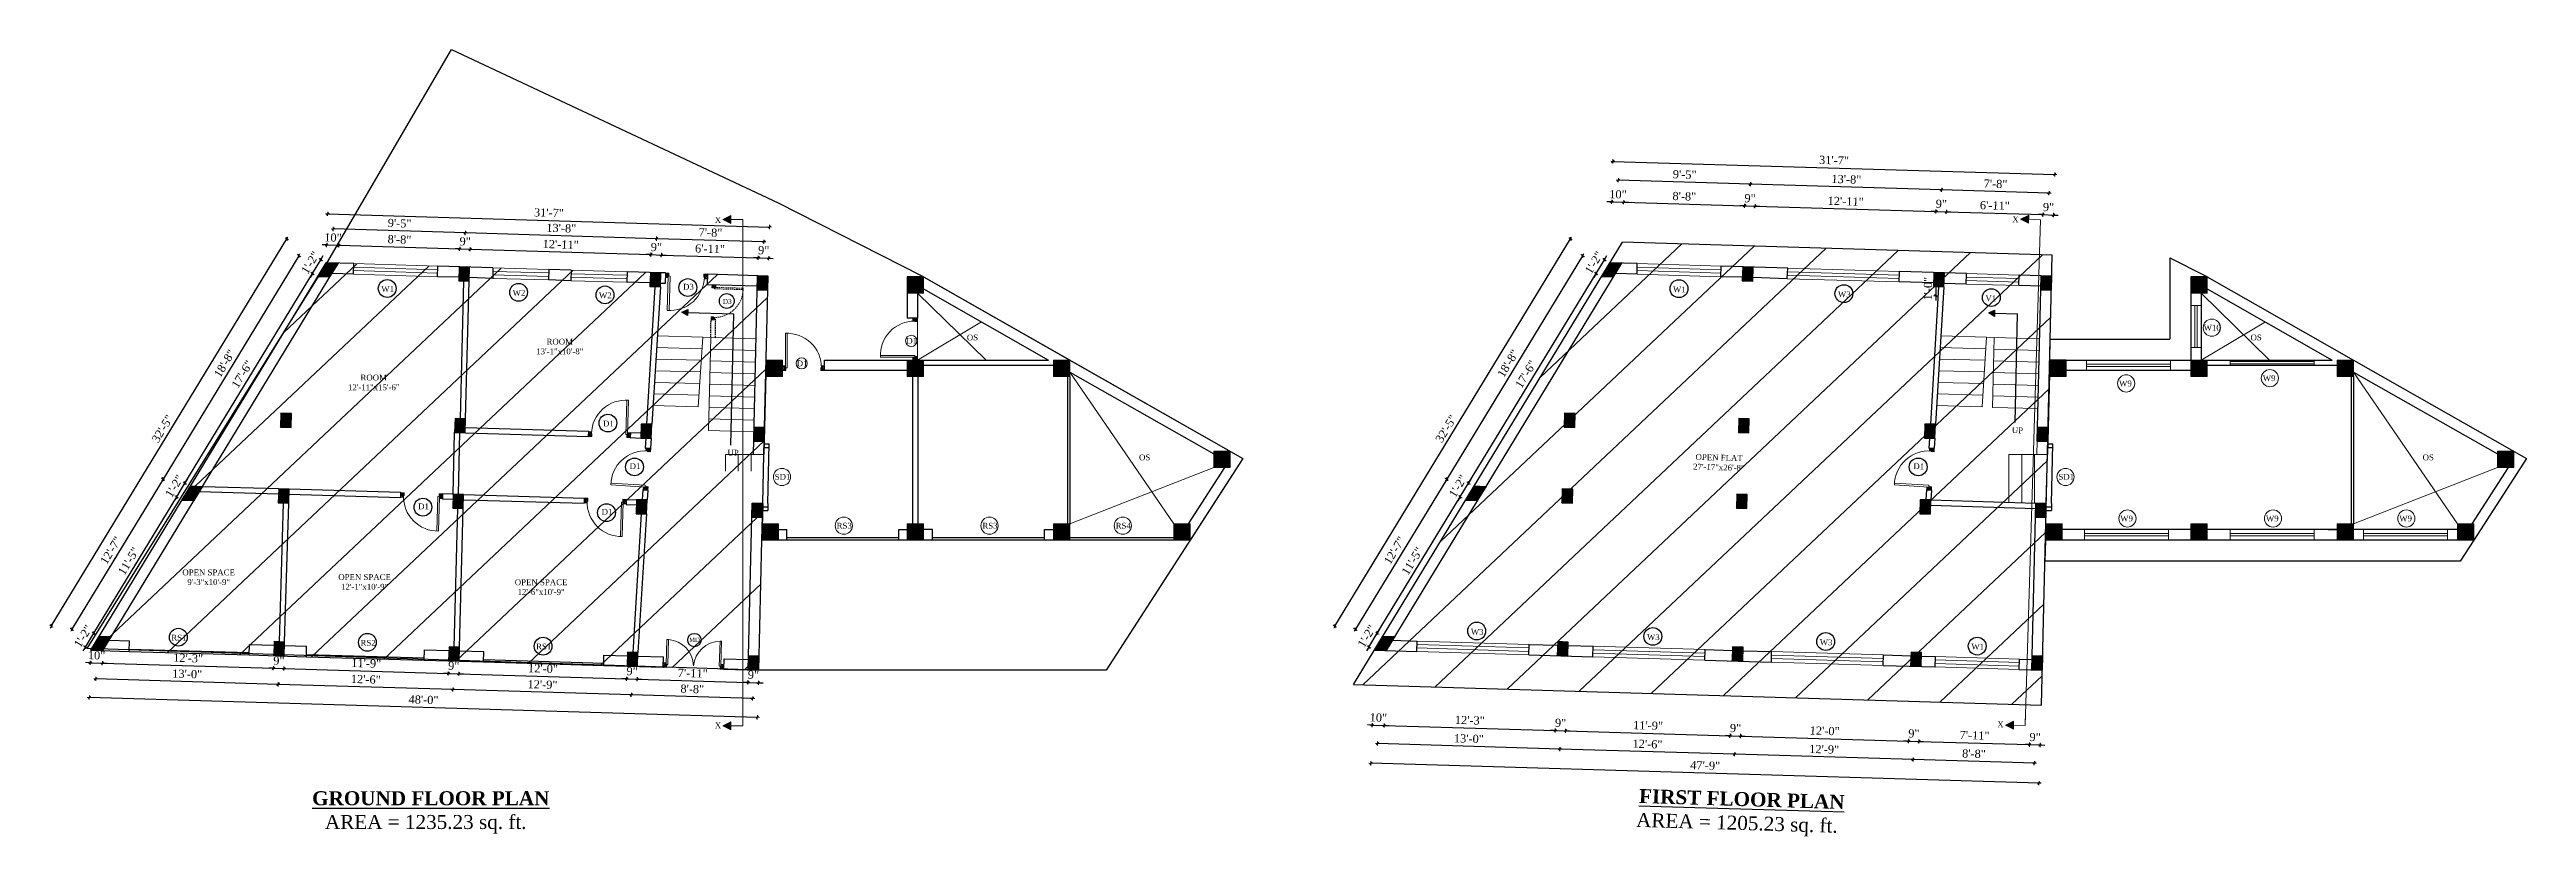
# Model space of a CAD drawing. Header units: inches. Extents: x 118463 to 132921, y -24238 to -19742.
# Drawn here: x 119735 to 121858, y -23439 to -22765 of the extents above; entities that cross this region are included whole.
import ezdxf

# ---------------------------------------------------------------- set-up
doc = ezdxf.new("R2010")
doc.units = ezdxf.units.IN
doc.header["$LTSCALE"] = 5
doc.header["$MEASUREMENT"] = 0
doc.linetypes.add('HIDDEN', pattern=[0.375, 0.25, -0.125])
for name, color, linetype, lineweight in [('A-WALL', 7, 'Continuous', 9), ('Dimension', 7, 'Continuous', 18), ('DOOR', 62, 'Continuous', 0), ('Dw', 2, 'Continuous', 18), ('tefriş', 30, 'Continuous', 9)]:
    doc.layers.add(name, color=color, linetype=linetype, lineweight=lineweight)
for name, color, linetype in [('DIM', 5, 'Continuous'), ('TEXT', 6, 'Continuous'), ('WALL', 7, 'Continuous')]:
    doc.layers.add(name, color=color, linetype=linetype)
doc.layers.add('dim line', color=7, linetype='Continuous', lineweight=15, true_color=0xfab2b2)
doc.styles.add('ordinary', font='times.ttf')
doc.dimstyles.new('Copy of 96', dxfattribs={"dimtxt": 7, "dimasz": 4, "dimexe": 0.5, "dimexo": 0.5, "dimgap": 3, "dimtad": 1, "dimdec": 1, "dimzin": 11, "dimdsep": 46, "dimlunit": 4, "dimtxsty": 'ordinary', "dimblk": 'OBLIQUE', "dimcen": 0.09, "dimse1": 1, "dimse2": 1, "dimclrt": 6, "dimazin": 0, "dimtfac": 1, "dimtdec": 1, "dimtix": 1, "dimtmove": 2, "dimatfit": 3, "dimldrblk": 'leader', "dimfxl": 0.5, "dimfxlon": 1, "dimtolj": 1, "dimtzin": 0, "dimarcsym": 0})

msp = doc.modelspace()

# ---------------------------------------------------------------- texts
at = {"layer": 'TEXT', "style": 'ordinary'}
for s, height, p in [('W1', 5, (120019, -22972.3)), ('W2', 5, (120131.6, -22975.6)), ('W2', 5, (120205.6, -22977.8)), ('D3', 5, (120277.7, -22970.4)), ('D3', 4.17, (120311.7, -22982.6)), ('D1', 5, (120469.1, -23016.8)), ('OS', 5, (120521, -23013.9)), ('W10', 5, (121581.3, -23005.5)), ('OS', 5, (121621.5, -23013.9)), ('D1', 5, (120375.2, -23036.1)), ('W9', 5, (121508.8, -23053.3)), ('W9', 5, (121632, -23048.8)), ('D1', 5, (120209.1, -23087.7)), ('D1', 5, (120231.9, -23124.2)), ('UP', 5, (120315.8, -23112.7)), ('OS', 5, (120668.6, -23116.7)), ('OS', 5, (121769, -23116.7)), ('SD1', 5, (120356.3, -23133.4)), ('SD1', 5, (121456.8, -23133.4)), ('D1', 5, (120050.6, -23158.7)), ('D1', 5, (120207.9, -23163.4)), ('W9', 5, (121509.8, -23169.1)), ('W9', 5, (121634.7, -23169.1)), ('W9', 5, (121749, -23169.1)), ('RS3', 5, (120409.4, -23175.3)), ('RS3', 5, (120534.3, -23175.3)), ('RS4', 5, (120648.6, -23175.3)), ('RS1', 5, (119839, -23271.3)), ('RS2', 5, (120001.2, -23275.7)), ('MD', 3.75, (120282.9, -23272.4)), ('RS1', 5, (120151.7, -23278.9))]:
    msp.add_text(s, height=height, dxfattribs=at).set_placement(p)
for s, rotation, p in [('W1', 358.2904, (121126.3, -22972.5)), ('W3', 358.2904, (121267.7, -22976.7)), ('V1', 358.2904, (121394.1, -22980.1)), ('UP', 358.2896, (121416.8, -23093.3)), ('D1', 358.2896, (121332.4, -23124.2)), ('W3', 358.2904, (120953, -23266.1)), ('W3', 358.2904, (121104, -23270.6)), ('W3', 358.2904, (121252.1, -23275)), ('W1', 358.2904, (121382.1, -23278.9))]:
    msp.add_text(s, height=5, rotation=rotation, dxfattribs=at).set_placement(p)
at = {"layer": 'TEXT', "char_height": 5, "attachment_point": 8, "style": 'ordinary'}
for s, insert in [('ROOM\\P13\'-1"x10\'-8"', (120172, -23025.9)), ('ROOM\\P12\'-11"x15\'-6"', (120012.5, -23056.7)), ('OPEN SPACE\\P9\'-3"x10\'-9"', (119871, -23223.7)), ('OPEN SPACE\\P12\'-1"x10\'-9"', (120004.7, -23227.7)), ('OPEN SPACE\\P12\'-6"x10\'-9"', (120156, -23232.2))]:
    msp.add_mtext_dynamic_manual_height_columns(s, width=101.569, gutter_width=1720.7, heights=[0], dxfattribs=dict(at, insert=insert))
at = {"layer": 'TEXT', "insert": (121165.6, -23125.3), "char_height": 5, "attachment_point": 8, "rotation": 358.2896, "style": 'ordinary'}
msp.add_mtext_dynamic_manual_height_columns('OPEN FLAT\\P27\'-17"x26\'-8"', width=101.569, gutter_width=1720.7, heights=[0], dxfattribs=at)
at = {"layer": 'TEXT', "char_height": 12, "width": 219.815, "attachment_point": 8, "style": 'ordinary'}
for s, insert in [('{\\fTimes New Roman|b1|i0|c0|p18;\\LGROUND FLOOR PLAN}', (120061.4, -23412.6)), ('AREA = 1235.23 sq. ft.', (120057.1, -23436.7))]:
    msp.add_mtext(s, dxfattribs=dict(at, insert=insert))
at = {"layer": 'TEXT', "char_height": 12, "width": 219.815, "attachment_point": 8, "rotation": 358.2896, "style": 'ordinary'}
for s, insert in [('{\\fTimes New Roman|b1|i0|c0|p18;\\LFIRST FLOOR PLAN}', (121185.2, -23413.3)), ('AREA = 1205.23 sq. ft.', (121180.9, -23437.4))]:
    msp.add_mtext(s, dxfattribs=dict(at, insert=insert))

# ---------------------------------------------------------------- blocks, each defined once
blk = doc.blocks.new('C1a')
at = {"color": 1, "ltscale": 5}
for p, q in [((18657.7, 4625.8), (18648.7, 4625.8)), ((18648.7, 4625.8), (18648.8, 4613.8)), ((18648.8, 4613.8), (18657.8, 4613.8)), ((18657.8, 4613.8), (18657.7, 4625.8))]:
    blk.add_line(p, q, dxfattribs=at)
blk = doc.blocks.new('c2a')
at = {"color": 1, "ltscale": 5}
for p, q in [((18091.6, 4625.8), (18084.8, 4613.8)), ((18084.8, 4613.8), (18095.2, 4613.8)), ((18102, 4625.8), (18091.6, 4625.8)), ((18095.2, 4613.8), (18102, 4625.8))]:
    blk.add_line(p, q, dxfattribs=at)
blk = doc.blocks.new('A$C27B36B59')
at = {"layer": 'DOOR'}
for p, q in [((0, 4), (0, 0)), ((2.5, 4), (0, 4)), ((0, 0), (3, 0)), ((2.5, 2.5), (2.5, 4)), ((3, 2.5), (2.5, 2.5)), ((3, 0), (3, 2.5))]:
    blk.add_line(p, q, dxfattribs=at)
for centre, radius, start, end in [((-1.4, -0.5), 4.75, 22.1411, 72.838), ((1.3, 2.1), 1.64, 45.138, 144.8948), ((2.2, 0.3), 2.49, 83.3149, 152.658), ((0.1, 0.4), 2.05, 349.4875, 93.6805), ((2, -0.5), 2.01, 58.7447, 166.495), ((-0.1, 0.3), 1.13, 343.542, 86.947), ((2.1, -0.4), 1.17, 38.2816, 160.1519)]:
    blk.add_arc(centre, radius, start, end, dxfattribs=at)
blk = doc.blocks.new('D2')
at = {"layer": 'DOOR'}
for p, q in [((74474, 24047.6), (74474, 24018.1)), ((74474, 24047.6), (74475.5, 24047.6)), ((74475.5, 24047.6), (74475.5, 24018.1))]:
    blk.add_line(p, q, dxfattribs=at)
blk.add_arc((74474, 24047.6), 29.5, 180, 272.9146, dxfattribs=at)
at = {"layer": 'DOOR', "xscale": -1, "rotation": 180}
blk.add_blockref('A$C27B36B59', (74442, 24050.1), dxfattribs=at)
at = {"layer": 'DOOR', "rotation": 180}
blk.add_blockref('A$C27B36B59', (74478, 24050.1), dxfattribs=at)
blk = doc.blocks.new('smalldoor hidden')
at = {"layer": 'DOOR', "linetype": 'HIDDEN'}
for p, q in [((9851.6, -757.2), (9876.2, -757.2)), ((9851.6, -758.4), (9851.6, -757.2)), ((9851.6, -758.4), (9876.2, -758.4))]:
    blk.add_line(p, q, dxfattribs=at)
blk.add_arc((9851.6, -758.4), 24.6, 270, 2.9146, dxfattribs=at)
at = {"layer": 'DOOR', "linetype": 'HIDDEN', "yscale": 0.8333000000020547, "zscale": 0.8333000000002357, "rotation": 270}
for p, xscale in [((9849.5, -755.1), 0.8332999999984168), ((9849.5, -785.1), -0.8332999999984168)]:
    blk.add_blockref('A$C27B36B59', p, dxfattribs=dict(at, xscale=xscale))
blk = doc.blocks.new('x-x')
at = {"ltscale": 5}
for points in [[(11364, -701.5), (11364, -694.5), (11357.1, -698.1)], [(11364, -1135.5), (11364, -1128.5), (11357.1, -1132.1)]]:
    blk.add_hatch(color=256, dxfattribs=at).paths.add_polyline_path(points)
for p, q in [((11364, -694.5), (11357.1, -698.1)), ((11357.1, -698.1), (11364, -701.5)), ((11364, -701.5), (11364, -694.5)), ((11374.1, -698.1), (11364, -698.1)), ((11374.1, -698.1), (11374.1, -1132.1)), ((11364, -1128.5), (11357.1, -1132.1)), ((11357.1, -1132.1), (11364, -1135.5)), ((11364, -1135.5), (11364, -1128.5)), ((11374.1, -1132.1), (11364, -1132.1))]:
    blk.add_line(p, q, dxfattribs=at)
at = {"layer": 'A-WALL', "color": 1, "ltscale": 5}
blk.add_line((11374.1, -1120.1), (11374.1, -1132.1), dxfattribs=at)
at = {"layer": 'TEXT', "style": 'ordinary'}
for p in [(11350.1, -701), (11350.1, -1134.1)]:
    blk.add_text('X', height=5, dxfattribs=at).set_placement(p)
blk = doc.blocks.new('oblique')
at = {"color": 0, "lineweight": -2}
blk.add_line((0.25, 0.25), (-0.25, -0.25), dxfattribs=at)
at = {"layer": 'dim line', "lineweight": 9}
for p, q in [((-0.4375, 0), (0.4375, 0)), ((0, 0.4375), (0, -0.4375))]:
    blk.add_line(p, q, dxfattribs=at)
blk = doc.blocks.new('*D2945')
at = {"layer": 'A-WALL', "color": 0, "lineweight": -2, "ltscale": 50, "transparency": 16777216}
blk.add_line((120337.4, -23320.9), (120233.4, -23317.8), dxfattribs=at)
at = {"layer": 'Defpoints', "color": 0, "ltscale": 50, "transparency": 16777216}
for p in [(120234.2, -23293.4), (120338.1, -23296.5), (120233.4, -23317.8)]:
    blk.add_point(p, dxfattribs=at)
at = {"layer": 'A-WALL', "color": 0, "lineweight": -2, "ltscale": 50, "transparency": 16777216, "xscale": 4, "yscale": 4, "zscale": 4}
for p, rotation in [((120233.4, -23317.8), 178.2899854281403), ((120337.4, -23320.9), 358.2899854281403)]:
    blk.add_blockref('oblique', p, dxfattribs=dict(at, rotation=rotation))
at = {"layer": 'A-WALL', "color": 6, "ltscale": 50, "transparency": 16777216, "insert": (120285.6, -23312.8), "char_height": 7, "attachment_point": 5, "rotation": 358.29, "style": 'ordinary'}
blk.add_mtext('\\A1;8\'-8"', dxfattribs=at)
blk = doc.blocks.new('_OBLIQUE')
at = {"color": 0, "linetype": 'ByBlock'}
blk.add_line((-0.5, -0.5), (0.5, 0.5), dxfattribs=at)
blk = doc.blocks.new('leader')
at = {"layer": 'Dimension'}
for p, q in [((-4.42, 0), (4.42, 0)), ((0, -4.33), (0, 4.33))]:
    blk.add_line(p, q, dxfattribs=at)
blk = doc.blocks.new('*D2946')
at = {"layer": 'A-WALL', "color": 0, "lineweight": -2, "ltscale": 50, "transparency": 16777216}
blk.add_line((120233.4, -23317.8), (120080.5, -23313.3), dxfattribs=at)
at = {"layer": 'Defpoints', "color": 0, "ltscale": 50, "transparency": 16777216}
for p in [(120081.2, -23288.9), (120234.2, -23293.4), (120080.5, -23313.3)]:
    blk.add_point(p, dxfattribs=at)
at = {"layer": 'A-WALL', "color": 0, "lineweight": -2, "ltscale": 50, "transparency": 16777216, "xscale": 4, "yscale": 4, "zscale": 4}
for p, rotation in [((120080.5, -23313.3), 178.2899854281424), ((120233.4, -23317.8), 358.2899854281424)]:
    blk.add_blockref('oblique', p, dxfattribs=dict(at, rotation=rotation))
at = {"layer": 'A-WALL', "color": 6, "ltscale": 50, "transparency": 16777216, "insert": (120157.2, -23309), "char_height": 7, "attachment_point": 5, "rotation": 358.29, "style": 'ordinary'}
blk.add_mtext('\\A1;12\'-9"', dxfattribs=at)
blk = doc.blocks.new('*D2947')
at = {"layer": 'A-WALL', "color": 0, "lineweight": -2, "ltscale": 50, "transparency": 16777216}
blk.add_line((120080.5, -23313.3), (119930.6, -23308.8), dxfattribs=at)
at = {"layer": 'Defpoints', "color": 0, "ltscale": 50, "transparency": 16777216}
for p in [(119931.3, -23284.4), (120081.2, -23288.9), (119930.6, -23308.8)]:
    blk.add_point(p, dxfattribs=at)
at = {"layer": 'A-WALL', "color": 0, "lineweight": -2, "ltscale": 50, "transparency": 16777216, "xscale": 4, "yscale": 4, "zscale": 4}
for p, rotation in [((119930.6, -23308.8), 178.2899854281424), ((120080.5, -23313.3), 358.2899854281424)]:
    blk.add_blockref('oblique', p, dxfattribs=dict(at, rotation=rotation))
at = {"layer": 'A-WALL', "color": 6, "ltscale": 50, "transparency": 16777216, "insert": (120005.7, -23304.5), "char_height": 7, "attachment_point": 5, "rotation": 358.29, "style": 'ordinary'}
blk.add_mtext('\\A1;12\'-6"', dxfattribs=at)
blk = doc.blocks.new('*D2948')
at = {"layer": 'A-WALL', "color": 0, "lineweight": -2, "ltscale": 50, "transparency": 16777216}
blk.add_line((119930.6, -23308.8), (119774.3, -23304.1), dxfattribs=at)
at = {"layer": 'Defpoints', "color": 0, "ltscale": 50, "transparency": 16777216}
for p in [(119775, -23279.7), (119931.3, -23284.4), (119774.3, -23304.1)]:
    blk.add_point(p, dxfattribs=at)
at = {"layer": 'A-WALL', "color": 0, "lineweight": -2, "ltscale": 50, "transparency": 16777216, "xscale": 4, "yscale": 4, "zscale": 4}
for p, rotation in [((119774.3, -23304.1), 178.2899854281424), ((119930.6, -23308.8), 358.2899854281424)]:
    blk.add_blockref('oblique', p, dxfattribs=dict(at, rotation=rotation))
at = {"layer": 'A-WALL', "color": 6, "ltscale": 50, "transparency": 16777216, "insert": (119852.6, -23299.9), "char_height": 7, "attachment_point": 5, "rotation": 358.29, "style": 'ordinary'}
blk.add_mtext('\\A1;13\'-0"', dxfattribs=at)
blk = doc.blocks.new('*D2934')
at = {"layer": 'A-WALL', "color": 0, "lineweight": -2, "ltscale": 50, "transparency": 16777216}
blk.add_line((120341.4, -23337.1), (119768.7, -23320), dxfattribs=at)
at = {"layer": 'Defpoints', "color": 0, "ltscale": 50, "transparency": 16777216}
for p in [(119769.9, -23279.6), (120342.6, -23296.7), (119768.7, -23320)]:
    blk.add_point(p, dxfattribs=at)
at = {"layer": 'A-WALL', "color": 0, "lineweight": -2, "ltscale": 50, "transparency": 16777216, "xscale": 4, "yscale": 4, "zscale": 4}
for p, rotation in [((119768.7, -23320), 178.2899854281424), ((120341.4, -23337.1), 358.2899854281424)]:
    blk.add_blockref('oblique', p, dxfattribs=dict(at, rotation=rotation))
at = {"layer": 'A-WALL', "color": 6, "ltscale": 50, "transparency": 16777216, "insert": (120055.2, -23322), "char_height": 7, "attachment_point": 5, "rotation": 358.29, "style": 'ordinary'}
blk.add_mtext('\\A1;48\'-0"', dxfattribs=at)
blk = doc.blocks.new('*D2949')
at = {"layer": 'A-WALL', "color": 0, "lineweight": -2, "ltscale": 50, "transparency": 16777216}
for p, q in [((119765.3, -23276.8), (119772.5, -23265)), ((119772.5, -23265), (119774.5, -23261.6)), ((119765.3, -23276.8), (119763.2, -23280.2))]:
    blk.add_line(p, q, dxfattribs=at)
at = {"layer": 'Defpoints', "color": 0, "ltscale": 50, "transparency": 16777216}
for p in [(119772.5, -23265), (119777, -23267.8), (119769.9, -23279.6)]:
    blk.add_point(p, dxfattribs=at)
at = {"layer": 'A-WALL', "color": 0, "lineweight": -2, "ltscale": 50, "transparency": 16777216, "xscale": 4, "yscale": 4, "zscale": 4}
for p, rotation in [((119772.5, -23265), 238.7014709224131), ((119765.3, -23276.8), 58.70147092241314)]:
    blk.add_blockref('oblique', p, dxfattribs=dict(at, rotation=rotation))
at = {"layer": 'A-WALL', "color": 6, "ltscale": 50, "transparency": 16777216, "insert": (119763.3, -23267.5), "char_height": 7, "attachment_point": 5, "rotation": 58.7015, "style": 'ordinary'}
blk.add_mtext('\\A1;1\'-2"', dxfattribs=at)
blk = doc.blocks.new('*D2950')
at = {"layer": 'A-WALL', "color": 0, "lineweight": -2, "ltscale": 50, "transparency": 16777216}
blk.add_line((119772.5, -23265), (119843.6, -23148.1), dxfattribs=at)
at = {"layer": 'Defpoints', "color": 0, "ltscale": 50, "transparency": 16777216}
for p in [(119843.6, -23148.1), (119848.1, -23150.8), (119777, -23267.8)]:
    blk.add_point(p, dxfattribs=at)
at = {"layer": 'A-WALL', "color": 0, "lineweight": -2, "ltscale": 50, "transparency": 16777216, "xscale": 4, "yscale": 4, "zscale": 4}
for p, rotation in [((119843.6, -23148.1), 58.70147092266077), ((119772.5, -23265), 238.7014709226608)]:
    blk.add_blockref('oblique', p, dxfattribs=dict(at, rotation=rotation))
at = {"layer": 'A-WALL', "color": 6, "ltscale": 50, "transparency": 16777216, "insert": (119802.4, -23203.1), "char_height": 7, "attachment_point": 5, "rotation": 58.7015, "style": 'ordinary'}
blk.add_mtext('\\A1;11\'-5"', dxfattribs=at)
blk = doc.blocks.new('*D2951')
at = {"layer": 'A-WALL', "color": 0, "lineweight": -2, "ltscale": 50, "transparency": 16777216}
for p, q in [((119843.6, -23148.1), (119850.7, -23136.3)), ((119850.7, -23136.3), (119852.8, -23132.9)), ((119843.6, -23148.1), (119841.5, -23151.5))]:
    blk.add_line(p, q, dxfattribs=at)
at = {"layer": 'Defpoints', "color": 0, "ltscale": 50, "transparency": 16777216}
for p in [(119850.7, -23136.3), (119855.3, -23139), (119848.1, -23150.8)]:
    blk.add_point(p, dxfattribs=at)
at = {"layer": 'A-WALL', "color": 0, "lineweight": -2, "ltscale": 50, "transparency": 16777216, "xscale": 4, "yscale": 4, "zscale": 4}
for p, rotation in [((119843.6, -23148.1), 58.70147092266078), ((119850.7, -23136.3), 238.7014709226608)]:
    blk.add_blockref('oblique', p, dxfattribs=dict(at, rotation=rotation))
at = {"layer": 'A-WALL', "color": 6, "ltscale": 50, "transparency": 16777216, "insert": (119841.6, -23138.8), "char_height": 7, "attachment_point": 5, "rotation": 58.7015, "style": 'ordinary'}
blk.add_mtext('\\A1;1\'-2"', dxfattribs=at)
blk = doc.blocks.new('*D2952')
at = {"layer": 'A-WALL', "color": 0, "lineweight": -2, "ltscale": 50, "transparency": 16777216}
blk.add_line((119850.7, -23136.3), (119960.1, -22956.5), dxfattribs=at)
at = {"layer": 'Defpoints', "color": 0, "ltscale": 50, "transparency": 16777216}
for p in [(119960.1, -22956.5), (119964.6, -22959.2), (119855.3, -23139)]:
    blk.add_point(p, dxfattribs=at)
at = {"layer": 'A-WALL', "color": 0, "lineweight": -2, "ltscale": 50, "transparency": 16777216, "xscale": 4, "yscale": 4, "zscale": 4}
for p, rotation in [((119960.1, -22956.5), 58.70147092266077), ((119850.7, -23136.3), 238.7014709226608)]:
    blk.add_blockref('oblique', p, dxfattribs=dict(at, rotation=rotation))
at = {"layer": 'A-WALL', "color": 6, "ltscale": 50, "transparency": 16777216, "insert": (119899.8, -23042.9), "char_height": 7, "attachment_point": 5, "rotation": 58.7015, "style": 'ordinary'}
blk.add_mtext('\\A1;17\'-6"', dxfattribs=at)
blk = doc.blocks.new('*D2953')
at = {"layer": 'A-WALL', "color": 0, "lineweight": -2, "ltscale": 50, "transparency": 16777216}
for p, q in [((119960.1, -22956.5), (119967.2, -22944.7)), ((119967.2, -22944.7), (119969.3, -22941.2)), ((119960.1, -22956.5), (119958, -22959.9))]:
    blk.add_line(p, q, dxfattribs=at)
at = {"layer": 'Defpoints', "color": 0, "ltscale": 50, "transparency": 16777216}
for p in [(119967.2, -22944.7), (119971.8, -22947.4), (119964.6, -22959.2)]:
    blk.add_point(p, dxfattribs=at)
at = {"layer": 'A-WALL', "color": 0, "lineweight": -2, "ltscale": 50, "transparency": 16777216, "xscale": 4, "yscale": 4, "zscale": 4}
for p, rotation in [((119960.1, -22956.5), 58.70147092266078), ((119967.2, -22944.7), 238.7014709226608)]:
    blk.add_blockref('oblique', p, dxfattribs=dict(at, rotation=rotation))
at = {"layer": 'A-WALL', "color": 6, "ltscale": 50, "transparency": 16777216, "insert": (119958.1, -22947.2), "char_height": 7, "attachment_point": 5, "rotation": 58.7015, "style": 'ordinary'}
blk.add_mtext('\\A1;1\'-2"', dxfattribs=at)
blk = doc.blocks.new('*D2954')
at = {"layer": 'A-WALL', "color": 0, "lineweight": -2, "ltscale": 50, "transparency": 16777216}
blk.add_line((119948.4, -22941.3), (119831.9, -23132.9), dxfattribs=at)
at = {"layer": 'Defpoints', "color": 0, "ltscale": 50, "transparency": 16777216}
for p in [(119968.2, -22953.3), (119831.9, -23132.9), (119851.7, -23144.9)]:
    blk.add_point(p, dxfattribs=at)
at = {"layer": 'A-WALL', "color": 0, "lineweight": -2, "ltscale": 50, "transparency": 16777216, "xscale": 4, "yscale": 4, "zscale": 4}
for p, rotation in [((119948.4, -22941.3), 58.70147092240802), ((119831.9, -23132.9), 238.701470922408)]:
    blk.add_blockref('oblique', p, dxfattribs=dict(at, rotation=rotation))
at = {"layer": 'A-WALL', "color": 6, "ltscale": 50, "transparency": 16777216, "insert": (119884.6, -23033.7), "char_height": 7, "attachment_point": 5, "rotation": 58.7015, "style": 'ordinary'}
blk.add_mtext('\\A1;18\'-8"', dxfattribs=at)
blk = doc.blocks.new('*D2955')
at = {"layer": 'A-WALL', "color": 0, "lineweight": -2, "ltscale": 50, "transparency": 16777216}
blk.add_line((119831.9, -23132.9), (119753.7, -23261.6), dxfattribs=at)
at = {"layer": 'Defpoints', "color": 0, "ltscale": 50, "transparency": 16777216}
for p in [(119851.7, -23144.9), (119753.7, -23261.6), (119773.4, -23273.7)]:
    blk.add_point(p, dxfattribs=at)
at = {"layer": 'A-WALL', "color": 0, "lineweight": -2, "ltscale": 50, "transparency": 16777216, "xscale": 4, "yscale": 4, "zscale": 4}
for p, rotation in [((119831.9, -23132.9), 58.70147092266078), ((119753.7, -23261.6), 238.7014709226608)]:
    blk.add_blockref('oblique', p, dxfattribs=dict(at, rotation=rotation))
at = {"layer": 'A-WALL', "color": 6, "ltscale": 50, "transparency": 16777216, "insert": (119787.2, -23193.9), "char_height": 7, "attachment_point": 5, "rotation": 58.7015, "style": 'ordinary'}
blk.add_mtext('\\A1;12\'-7"', dxfattribs=at)
blk = doc.blocks.new('*D2935')
at = {"layer": 'A-WALL', "color": 0, "lineweight": -2, "ltscale": 50, "transparency": 16777216}
blk.add_line((119736.1, -23259), (119938, -22926.9), dxfattribs=at)
at = {"layer": 'Defpoints', "color": 0, "ltscale": 50, "transparency": 16777216}
for p in [(119938, -22926.9), (119971.8, -22947.4), (119769.9, -23279.6)]:
    blk.add_point(p, dxfattribs=at)
at = {"layer": 'A-WALL', "color": 0, "lineweight": -2, "ltscale": 50, "transparency": 16777216, "xscale": 4, "yscale": 4, "zscale": 4}
for p, rotation in [((119938, -22926.9), 58.70147092240928), ((119736.1, -23259), 238.7014709224093)]:
    blk.add_blockref('oblique', p, dxfattribs=dict(at, rotation=rotation))
at = {"layer": 'A-WALL', "color": 6, "ltscale": 50, "transparency": 16777216, "insert": (119831.4, -23089.6), "char_height": 7, "attachment_point": 5, "rotation": 58.7015, "style": 'ordinary'}
blk.add_mtext('\\A1;32\'-5"', dxfattribs=at)
blk = doc.blocks.new('*D2956')
at = {"layer": 'A-WALL', "color": 0, "lineweight": -2, "ltscale": 50, "transparency": 16777216}
for p, q in [((119972.2, -22932.1), (119968.2, -22932)), ((119972.2, -22932.1), (119982.6, -22932.4)), ((119982.6, -22932.4), (119986.6, -22932.6))]:
    blk.add_line(p, q, dxfattribs=at)
at = {"layer": 'Defpoints', "color": 0, "ltscale": 50, "transparency": 16777216}
for p in [(119982.6, -22932.4), (119971.8, -22947.4), (119982.1, -22947.7)]:
    blk.add_point(p, dxfattribs=at)
at = {"layer": 'A-WALL', "color": 0, "lineweight": -2, "ltscale": 50, "transparency": 16777216, "xscale": 4, "yscale": 4, "zscale": 4}
for p, rotation in [((119972.2, -22932.1), 358.2899854281655), ((119982.6, -22932.4), 178.2899854281655)]:
    blk.add_blockref('oblique', p, dxfattribs=dict(at, rotation=rotation))
at = {"layer": 'A-WALL', "color": 6, "ltscale": 50, "transparency": 16777216, "insert": (119977.6, -22925.7), "char_height": 7, "attachment_point": 5, "rotation": 358.29, "style": 'ordinary'}
blk.add_mtext('\\A1;10"', dxfattribs=at)
blk = doc.blocks.new('*D2957')
at = {"layer": 'A-WALL', "color": 0, "lineweight": -2, "ltscale": 50, "transparency": 16777216}
blk.add_line((119982.6, -22932.4), (120086.2, -22935.5), dxfattribs=at)
at = {"layer": 'Defpoints', "color": 0, "ltscale": 50, "transparency": 16777216}
for p in [(119982.1, -22947.7), (120085.7, -22950.8), (120086.2, -22935.5)]:
    blk.add_point(p, dxfattribs=at)
at = {"layer": 'A-WALL', "color": 0, "lineweight": -2, "ltscale": 50, "transparency": 16777216, "xscale": 4, "yscale": 4, "zscale": 4}
for p, rotation in [((119982.6, -22932.4), 178.2899854281425), ((120086.2, -22935.5), 358.2899854281425)]:
    blk.add_blockref('oblique', p, dxfattribs=dict(at, rotation=rotation))
at = {"layer": 'A-WALL', "color": 6, "ltscale": 50, "transparency": 16777216, "insert": (120034.6, -22927.4), "char_height": 7, "attachment_point": 5, "rotation": 358.29, "style": 'ordinary'}
blk.add_mtext('\\A1;8\'-8"', dxfattribs=at)
blk = doc.blocks.new('*D2958')
at = {"layer": 'A-WALL', "color": 0, "lineweight": -2, "ltscale": 50, "transparency": 16777216}
for p, q in [((120086.2, -22935.5), (120082.2, -22935.4)), ((120086.2, -22935.5), (120095.2, -22935.8)), ((120095.2, -22935.8), (120099.2, -22935.9))]:
    blk.add_line(p, q, dxfattribs=at)
at = {"layer": 'Defpoints', "color": 0, "ltscale": 50, "transparency": 16777216}
for p in [(120085.7, -22950.8), (120094.7, -22951.1), (120095.2, -22935.8)]:
    blk.add_point(p, dxfattribs=at)
at = {"layer": 'A-WALL', "color": 0, "lineweight": -2, "ltscale": 50, "transparency": 16777216, "xscale": 4, "yscale": 4, "zscale": 4}
for p, rotation in [((120086.2, -22935.5), 358.2899854281425), ((120095.2, -22935.8), 178.2899854281425)]:
    blk.add_blockref('oblique', p, dxfattribs=dict(at, rotation=rotation))
at = {"layer": 'A-WALL', "color": 6, "ltscale": 50, "transparency": 16777216, "insert": (120090.9, -22929.1), "char_height": 7, "attachment_point": 5, "rotation": 358.29, "style": 'ordinary'}
blk.add_mtext('\\A1;9"', dxfattribs=at)
blk = doc.blocks.new('*D2959')
at = {"layer": 'A-WALL', "color": 0, "lineweight": -2, "ltscale": 50, "transparency": 16777216}
blk.add_line((120095.2, -22935.8), (120250.1, -22940.4), dxfattribs=at)
at = {"layer": 'Defpoints', "color": 0, "ltscale": 50, "transparency": 16777216}
for p in [(120094.7, -22951.1), (120250.1, -22940.4), (120249.7, -22955.7)]:
    blk.add_point(p, dxfattribs=at)
at = {"layer": 'A-WALL', "color": 0, "lineweight": -2, "ltscale": 50, "transparency": 16777216, "xscale": 4, "yscale": 4, "zscale": 4}
for p, rotation in [((120095.2, -22935.8), 178.2899854281425), ((120250.1, -22940.4), 358.2899854281425)]:
    blk.add_blockref('oblique', p, dxfattribs=dict(at, rotation=rotation))
at = {"layer": 'A-WALL', "color": 6, "ltscale": 50, "transparency": 16777216, "insert": (120172.8, -22931.6), "char_height": 7, "attachment_point": 5, "rotation": 358.29, "style": 'ordinary'}
blk.add_mtext('\\A1;12\'-11"', dxfattribs=at)
blk = doc.blocks.new('*D2960')
at = {"layer": 'A-WALL', "color": 0, "lineweight": -2, "ltscale": 50, "transparency": 16777216}
for p, q in [((120250.1, -22940.4), (120246.1, -22940.3)), ((120250.1, -22940.4), (120259.1, -22940.7)), ((120259.1, -22940.7), (120263.1, -22940.8))]:
    blk.add_line(p, q, dxfattribs=at)
at = {"layer": 'Defpoints', "color": 0, "ltscale": 50, "transparency": 16777216}
for p in [(120259.1, -22940.7), (120249.7, -22955.7), (120258.7, -22956)]:
    blk.add_point(p, dxfattribs=at)
at = {"layer": 'A-WALL', "color": 0, "lineweight": -2, "ltscale": 50, "transparency": 16777216, "xscale": 4, "yscale": 4, "zscale": 4}
for p, rotation in [((120250.1, -22940.4), 358.2899854281425), ((120259.1, -22940.7), 178.2899854281425)]:
    blk.add_blockref('oblique', p, dxfattribs=dict(at, rotation=rotation))
at = {"layer": 'A-WALL', "color": 6, "ltscale": 50, "transparency": 16777216, "insert": (120254.8, -22934), "char_height": 7, "attachment_point": 5, "rotation": 358.29, "style": 'ordinary'}
blk.add_mtext('\\A1;9"', dxfattribs=at)
blk = doc.blocks.new('*D2961')
at = {"layer": 'A-WALL', "color": 0, "lineweight": -2, "ltscale": 50, "transparency": 16777216}
blk.add_line((120259.1, -22940.7), (120342.1, -22943.2), dxfattribs=at)
at = {"layer": 'Defpoints', "color": 0, "ltscale": 50, "transparency": 16777216}
for p in [(120342.1, -22943.2), (120258.7, -22956), (120341.6, -22958.5)]:
    blk.add_point(p, dxfattribs=at)
at = {"layer": 'A-WALL', "color": 0, "lineweight": -2, "ltscale": 50, "transparency": 16777216, "xscale": 4, "yscale": 4, "zscale": 4}
for p, rotation in [((120259.1, -22940.7), 178.2899854281425), ((120342.1, -22943.2), 358.2899854281425)]:
    blk.add_blockref('oblique', p, dxfattribs=dict(at, rotation=rotation))
at = {"layer": 'A-WALL', "color": 6, "ltscale": 50, "transparency": 16777216, "insert": (120300.8, -22935.4), "char_height": 7, "attachment_point": 5, "rotation": 358.29, "style": 'ordinary'}
blk.add_mtext('\\A1;6\'-11"', dxfattribs=at)
blk = doc.blocks.new('*D2962')
at = {"layer": 'A-WALL', "color": 0, "lineweight": -2, "ltscale": 50, "transparency": 16777216}
for p, q in [((120342.1, -22943.2), (120338.1, -22943.1)), ((120342.1, -22943.2), (120351.1, -22943.4)), ((120351.1, -22943.4), (120355.1, -22943.6))]:
    blk.add_line(p, q, dxfattribs=at)
at = {"layer": 'Defpoints', "color": 0, "ltscale": 50, "transparency": 16777216}
for p in [(120351.1, -22943.4), (120341.6, -22958.5), (120350.6, -22958.7)]:
    blk.add_point(p, dxfattribs=at)
at = {"layer": 'A-WALL', "color": 0, "lineweight": -2, "ltscale": 50, "transparency": 16777216, "xscale": 4, "yscale": 4, "zscale": 4}
for p, rotation in [((120342.1, -22943.2), 358.2899854281425), ((120351.1, -22943.4), 178.2899854281425)]:
    blk.add_blockref('oblique', p, dxfattribs=dict(at, rotation=rotation))
at = {"layer": 'A-WALL', "color": 6, "ltscale": 50, "transparency": 16777216, "insert": (120346.8, -22936.7), "char_height": 7, "attachment_point": 5, "rotation": 358.29, "style": 'ordinary'}
blk.add_mtext('\\A1;9"', dxfattribs=at)
blk = doc.blocks.new('*D2963')
at = {"layer": 'A-WALL', "color": 0, "lineweight": -2, "ltscale": 50, "transparency": 16777216}
blk.add_line((120347, -22929.4), (120255, -22926.7), dxfattribs=at)
at = {"layer": 'Defpoints', "color": 0, "ltscale": 50, "transparency": 16777216}
for p in [(120255, -22926.7), (120254.2, -22955.9), (120346.1, -22958.6)]:
    blk.add_point(p, dxfattribs=at)
at = {"layer": 'A-WALL', "color": 0, "lineweight": -2, "ltscale": 50, "transparency": 16777216, "xscale": 4, "yscale": 4, "zscale": 4}
for p, rotation in [((120255, -22926.7), 178.2899854281411), ((120347, -22929.4), 358.2899854281411)]:
    blk.add_blockref('oblique', p, dxfattribs=dict(at, rotation=rotation))
at = {"layer": 'A-WALL', "color": 6, "ltscale": 50, "transparency": 16777216, "insert": (120301.2, -22921.5), "char_height": 7, "attachment_point": 5, "rotation": 358.29, "style": 'ordinary'}
blk.add_mtext('\\A1;7\'-8"', dxfattribs=at)
blk = doc.blocks.new('*D2964')
at = {"layer": 'A-WALL', "color": 0, "lineweight": -2, "ltscale": 50, "transparency": 16777216}
blk.add_line((120255, -22926.7), (120091.1, -22921.8), dxfattribs=at)
at = {"layer": 'Defpoints', "color": 0, "ltscale": 50, "transparency": 16777216}
for p in [(120091.1, -22921.8), (120090.2, -22951), (120254.2, -22955.9)]:
    blk.add_point(p, dxfattribs=at)
at = {"layer": 'A-WALL', "color": 0, "lineweight": -2, "ltscale": 50, "transparency": 16777216, "xscale": 4, "yscale": 4, "zscale": 4}
for p, rotation in [((120091.1, -22921.8), 178.2899854281424), ((120255, -22926.7), 358.2899854281424)]:
    blk.add_blockref('oblique', p, dxfattribs=dict(at, rotation=rotation))
at = {"layer": 'A-WALL', "color": 6, "ltscale": 50, "transparency": 16777216, "insert": (120173.3, -22917.7), "char_height": 7, "attachment_point": 5, "rotation": 358.29, "style": 'ordinary'}
blk.add_mtext('\\A1;13\'-8"', dxfattribs=at)
blk = doc.blocks.new('*D2965')
at = {"layer": 'A-WALL', "color": 0, "lineweight": -2, "ltscale": 50, "transparency": 16777216}
blk.add_line((120091.1, -22921.8), (119977.8, -22918.4), dxfattribs=at)
at = {"layer": 'Defpoints', "color": 0, "ltscale": 50, "transparency": 16777216}
for p in [(119977.8, -22918.4), (119977, -22947.6), (120090.2, -22951)]:
    blk.add_point(p, dxfattribs=at)
at = {"layer": 'A-WALL', "color": 0, "lineweight": -2, "ltscale": 50, "transparency": 16777216, "xscale": 4, "yscale": 4, "zscale": 4}
for p, rotation in [((119977.8, -22918.4), 178.2899854281424), ((120091.1, -22921.8), 358.2899854281424)]:
    blk.add_blockref('oblique', p, dxfattribs=dict(at, rotation=rotation))
at = {"layer": 'A-WALL', "color": 6, "ltscale": 50, "transparency": 16777216, "insert": (120034.7, -22913.5), "char_height": 7, "attachment_point": 5, "rotation": 358.29, "style": 'ordinary'}
blk.add_mtext('\\A1;9\'-5"', dxfattribs=at)
blk = doc.blocks.new('*D2936')
at = {"layer": 'A-WALL', "color": 0, "lineweight": -2, "ltscale": 50, "transparency": 16777216}
blk.add_line((119973, -22905.4), (120351.9, -22916.7), dxfattribs=at)
at = {"layer": 'Defpoints', "color": 0, "ltscale": 50, "transparency": 16777216}
for p in [(120351.9, -22916.7), (119971.8, -22947.4), (120350.6, -22958.7)]:
    blk.add_point(p, dxfattribs=at)
at = {"layer": 'A-WALL', "color": 0, "lineweight": -2, "ltscale": 50, "transparency": 16777216, "xscale": 4, "yscale": 4, "zscale": 4}
for p, rotation in [((119973, -22905.4), 178.2899854281424), ((120351.9, -22916.7), 358.2899854281424)]:
    blk.add_blockref('oblique', p, dxfattribs=dict(at, rotation=rotation))
at = {"layer": 'A-WALL', "color": 6, "ltscale": 50, "transparency": 16777216, "insert": (120162.7, -22904.5), "char_height": 7, "attachment_point": 5, "rotation": 358.29, "style": 'ordinary'}
blk.add_mtext('\\A1;31\'-7"', dxfattribs=at)
blk = doc.blocks.new('*D2937')
at = {"layer": 'A-WALL', "color": 0, "lineweight": -2, "ltscale": 50, "transparency": 16777216}
for p, q in [((119769.5, -23290.3), (119765.5, -23290.2)), ((119769.5, -23290.3), (119779.9, -23290.6)), ((119779.9, -23290.6), (119783.9, -23290.7))]:
    blk.add_line(p, q, dxfattribs=at)
at = {"layer": 'Defpoints', "color": 0, "ltscale": 50, "transparency": 16777216}
for p in [(119769.9, -23279.6), (119779.9, -23290.6), (119780.2, -23279.9)]:
    blk.add_point(p, dxfattribs=at)
at = {"layer": 'A-WALL', "color": 0, "lineweight": -2, "ltscale": 50, "transparency": 16777216, "xscale": 4, "yscale": 4, "zscale": 4}
for p, rotation in [((119769.5, -23290.3), 358.2899854281424), ((119779.9, -23290.6), 178.2899854281424)]:
    blk.add_blockref('oblique', p, dxfattribs=dict(at, rotation=rotation))
at = {"layer": 'A-WALL', "color": 6, "ltscale": 50, "transparency": 16777216, "insert": (119774.9, -23283.9), "char_height": 7, "attachment_point": 5, "rotation": 358.29, "style": 'ordinary'}
blk.add_mtext('\\A1;10"', dxfattribs=at)
blk = doc.blocks.new('*D2938')
at = {"layer": 'A-WALL', "color": 0, "lineweight": -2, "ltscale": 50, "transparency": 16777216}
blk.add_line((119779.9, -23290.6), (119926.5, -23295), dxfattribs=at)
at = {"layer": 'Defpoints', "color": 0, "ltscale": 50, "transparency": 16777216}
for p in [(119780.2, -23279.9), (119926.8, -23284.2), (119926.5, -23295)]:
    blk.add_point(p, dxfattribs=at)
at = {"layer": 'A-WALL', "color": 0, "lineweight": -2, "ltscale": 50, "transparency": 16777216, "xscale": 4, "yscale": 4, "zscale": 4}
for p, rotation in [((119779.9, -23290.6), 178.2899854281424), ((119926.5, -23295), 358.2899854281424)]:
    blk.add_blockref('oblique', p, dxfattribs=dict(at, rotation=rotation))
at = {"layer": 'A-WALL', "color": 6, "ltscale": 50, "transparency": 16777216, "insert": (119853.4, -23286.3), "char_height": 7, "attachment_point": 5, "rotation": 358.29, "style": 'ordinary'}
blk.add_mtext('\\A1;12\'-3"', dxfattribs=at)
blk = doc.blocks.new('*D2939')
at = {"layer": 'A-WALL', "color": 0, "lineweight": -2, "ltscale": 50, "transparency": 16777216}
for p, q in [((119926.5, -23295), (119922.5, -23294.9)), ((119926.5, -23295), (119935.5, -23295.3)), ((119935.5, -23295.3), (119939.5, -23295.4))]:
    blk.add_line(p, q, dxfattribs=at)
at = {"layer": 'Defpoints', "color": 0, "ltscale": 50, "transparency": 16777216}
for p in [(119926.8, -23284.2), (119935.8, -23284.5), (119935.5, -23295.3)]:
    blk.add_point(p, dxfattribs=at)
at = {"layer": 'A-WALL', "color": 0, "lineweight": -2, "ltscale": 50, "transparency": 16777216, "xscale": 4, "yscale": 4, "zscale": 4}
for p, rotation in [((119926.5, -23295), 358.2899854281424), ((119935.5, -23295.3), 178.2899854281424)]:
    blk.add_blockref('oblique', p, dxfattribs=dict(at, rotation=rotation))
at = {"layer": 'A-WALL', "color": 6, "ltscale": 50, "transparency": 16777216, "insert": (119931.2, -23288.6), "char_height": 7, "attachment_point": 5, "rotation": 358.29, "style": 'ordinary'}
blk.add_mtext('\\A1;9"', dxfattribs=at)
blk = doc.blocks.new('*D2940')
at = {"layer": 'A-WALL', "color": 0, "lineweight": -2, "ltscale": 50, "transparency": 16777216}
blk.add_line((119935.5, -23295.3), (120076.4, -23299.5), dxfattribs=at)
at = {"layer": 'Defpoints', "color": 0, "ltscale": 50, "transparency": 16777216}
for p in [(119935.8, -23284.5), (120076.7, -23288.7), (120076.4, -23299.5)]:
    blk.add_point(p, dxfattribs=at)
at = {"layer": 'A-WALL', "color": 0, "lineweight": -2, "ltscale": 50, "transparency": 16777216, "xscale": 4, "yscale": 4, "zscale": 4}
for p, rotation in [((119935.5, -23295.3), 178.2899854281424), ((120076.4, -23299.5), 358.2899854281424)]:
    blk.add_blockref('oblique', p, dxfattribs=dict(at, rotation=rotation))
at = {"layer": 'A-WALL', "color": 6, "ltscale": 50, "transparency": 16777216, "insert": (120006.1, -23290.8), "char_height": 7, "attachment_point": 5, "rotation": 358.29, "style": 'ordinary'}
blk.add_mtext('\\A1;11\'-9"', dxfattribs=at)
blk = doc.blocks.new('*D2941')
at = {"layer": 'A-WALL', "color": 0, "lineweight": -2, "ltscale": 50, "transparency": 16777216}
for p, q in [((120076.4, -23299.5), (120072.4, -23299.4)), ((120076.4, -23299.5), (120085.4, -23299.7)), ((120085.4, -23299.7), (120089.4, -23299.9))]:
    blk.add_line(p, q, dxfattribs=at)
at = {"layer": 'Defpoints', "color": 0, "ltscale": 50, "transparency": 16777216}
for p in [(120076.7, -23288.7), (120085.7, -23289), (120085.4, -23299.7)]:
    blk.add_point(p, dxfattribs=at)
at = {"layer": 'A-WALL', "color": 0, "lineweight": -2, "ltscale": 50, "transparency": 16777216, "xscale": 4, "yscale": 4, "zscale": 4}
for p, rotation in [((120076.4, -23299.5), 358.2899854281424), ((120085.4, -23299.7), 178.2899854281424)]:
    blk.add_blockref('oblique', p, dxfattribs=dict(at, rotation=rotation))
at = {"layer": 'A-WALL', "color": 6, "ltscale": 50, "transparency": 16777216, "insert": (120081.1, -23293), "char_height": 7, "attachment_point": 5, "rotation": 358.29, "style": 'ordinary'}
blk.add_mtext('\\A1;9"', dxfattribs=at)
blk = doc.blocks.new('*D2942')
at = {"layer": 'A-WALL', "color": 0, "lineweight": -2, "ltscale": 50, "transparency": 16777216}
blk.add_line((120085.4, -23299.7), (120229.3, -23304), dxfattribs=at)
at = {"layer": 'Defpoints', "color": 0, "ltscale": 50, "transparency": 16777216}
for p in [(120085.7, -23289), (120229.7, -23293.3), (120229.3, -23304)]:
    blk.add_point(p, dxfattribs=at)
at = {"layer": 'A-WALL', "color": 0, "lineweight": -2, "ltscale": 50, "transparency": 16777216, "xscale": 4, "yscale": 4, "zscale": 4}
for p, rotation in [((120085.4, -23299.7), 178.2899854281424), ((120229.3, -23304), 358.2899854281424)]:
    blk.add_blockref('oblique', p, dxfattribs=dict(at, rotation=rotation))
at = {"layer": 'A-WALL', "color": 6, "ltscale": 50, "transparency": 16777216, "insert": (120157.6, -23295.3), "char_height": 7, "attachment_point": 5, "rotation": 358.29, "style": 'ordinary'}
blk.add_mtext('\\A1;12\'-0"', dxfattribs=at)
blk = doc.blocks.new('*D2943')
at = {"layer": 'A-WALL', "color": 0, "lineweight": -2, "ltscale": 50, "transparency": 16777216}
for p, q in [((120229.3, -23304), (120225.3, -23303.9)), ((120229.3, -23304), (120238.3, -23304.3)), ((120238.3, -23304.3), (120242.3, -23304.4))]:
    blk.add_line(p, q, dxfattribs=at)
at = {"layer": 'Defpoints', "color": 0, "ltscale": 50, "transparency": 16777216}
for p in [(120229.7, -23293.3), (120238.7, -23293.6), (120238.3, -23304.3)]:
    blk.add_point(p, dxfattribs=at)
at = {"layer": 'A-WALL', "color": 0, "lineweight": -2, "ltscale": 50, "transparency": 16777216, "xscale": 4, "yscale": 4, "zscale": 4}
for p, rotation in [((120229.3, -23304), 358.2899854281424), ((120238.3, -23304.3), 178.2899854281424)]:
    blk.add_blockref('oblique', p, dxfattribs=dict(at, rotation=rotation))
at = {"layer": 'A-WALL', "color": 6, "ltscale": 50, "transparency": 16777216, "insert": (120234, -23297.6), "char_height": 7, "attachment_point": 5, "rotation": 358.29, "style": 'ordinary'}
blk.add_mtext('\\A1;9"', dxfattribs=at)
blk = doc.blocks.new('*D2944')
at = {"layer": 'A-WALL', "color": 0, "lineweight": -2, "ltscale": 50, "transparency": 16777216}
blk.add_line((120238.3, -23304.3), (120333.3, -23307.1), dxfattribs=at)
at = {"layer": 'Defpoints', "color": 0, "ltscale": 50, "transparency": 16777216}
for p in [(120238.7, -23293.6), (120333.3, -23307.1), (120333.6, -23296.4)]:
    blk.add_point(p, dxfattribs=at)
at = {"layer": 'A-WALL', "color": 0, "lineweight": -2, "ltscale": 50, "transparency": 16777216, "xscale": 4, "yscale": 4, "zscale": 4}
for p, rotation in [((120238.3, -23304.3), 178.2899854281424), ((120333.3, -23307.1), 358.2899854281424)]:
    blk.add_blockref('oblique', p, dxfattribs=dict(at, rotation=rotation))
at = {"layer": 'A-WALL', "color": 6, "ltscale": 50, "transparency": 16777216, "insert": (120286, -23299.2), "char_height": 7, "attachment_point": 5, "rotation": 358.29, "style": 'ordinary'}
blk.add_mtext('\\A1;7\'-11"', dxfattribs=at)
blk = doc.blocks.new('*D2966')
at = {"layer": 'A-WALL', "color": 0, "lineweight": -2, "ltscale": 50, "transparency": 16777216}
for p, q in [((120333.3, -23307.1), (120329.3, -23307)), ((120333.3, -23307.1), (120342.3, -23307.4)), ((120342.3, -23307.4), (120346.3, -23307.5))]:
    blk.add_line(p, q, dxfattribs=at)
at = {"layer": 'Defpoints', "color": 0, "ltscale": 50, "transparency": 16777216}
for p in [(120333.6, -23296.4), (120342.3, -23307.4), (120342.6, -23296.7)]:
    blk.add_point(p, dxfattribs=at)
at = {"layer": 'A-WALL', "color": 0, "lineweight": -2, "ltscale": 50, "transparency": 16777216, "xscale": 4, "yscale": 4, "zscale": 4}
for p, rotation in [((120333.3, -23307.1), 358.2899854281424), ((120342.3, -23307.4), 178.2899854281424)]:
    blk.add_blockref('oblique', p, dxfattribs=dict(at, rotation=rotation))
at = {"layer": 'A-WALL', "color": 6, "ltscale": 50, "transparency": 16777216, "insert": (120338, -23300.7), "char_height": 7, "attachment_point": 5, "rotation": 358.29, "style": 'ordinary'}
blk.add_mtext('\\A1;9"', dxfattribs=at)
blk = doc.blocks.new('*D3241')
at = {"layer": 'A-WALL', "color": 0, "lineweight": -2, "ltscale": 50, "transparency": 16777216}
blk.add_line((121436.2, -23376.4), (121332.2, -23373.3), dxfattribs=at)
at = {"layer": 'Defpoints', "color": 0, "ltscale": 50, "transparency": 16777216}
for p in [(121334.6, -23293.4), (121438.6, -23296.5), (121332.2, -23373.3)]:
    blk.add_point(p, dxfattribs=at)
at = {"layer": 'A-WALL', "color": 0, "lineweight": -2, "ltscale": 50, "transparency": 16777216, "xscale": 4, "yscale": 4, "zscale": 4}
for p, rotation in [((121332.2, -23373.3), 178.2899854281383), ((121436.2, -23376.4), 358.2899854281382)]:
    blk.add_blockref('oblique', p, dxfattribs=dict(at, rotation=rotation))
at = {"layer": 'A-WALL', "color": 6, "ltscale": 50, "transparency": 16777216, "insert": (121384.4, -23368.3), "char_height": 7, "attachment_point": 5, "rotation": 358.29, "style": 'ordinary'}
blk.add_mtext('\\A1;8\'-8"', dxfattribs=at)
blk = doc.blocks.new('*D3242')
at = {"layer": 'A-WALL', "color": 0, "lineweight": -2, "ltscale": 50, "transparency": 16777216}
blk.add_line((121332.2, -23373.3), (121179.3, -23368.7), dxfattribs=at)
at = {"layer": 'Defpoints', "color": 0, "ltscale": 50, "transparency": 16777216}
for p in [(121181.7, -23288.9), (121334.6, -23293.4), (121179.3, -23368.7)]:
    blk.add_point(p, dxfattribs=at)
at = {"layer": 'A-WALL', "color": 0, "lineweight": -2, "ltscale": 50, "transparency": 16777216, "xscale": 4, "yscale": 4, "zscale": 4}
for p, rotation in [((121179.3, -23368.7), 178.2899854281422), ((121332.2, -23373.3), 358.2899854281421)]:
    blk.add_blockref('oblique', p, dxfattribs=dict(at, rotation=rotation))
at = {"layer": 'A-WALL', "color": 6, "ltscale": 50, "transparency": 16777216, "insert": (121256, -23364.5), "char_height": 7, "attachment_point": 5, "rotation": 358.29, "style": 'ordinary'}
blk.add_mtext('\\A1;12\'-9"', dxfattribs=at)
blk = doc.blocks.new('*D3243')
at = {"layer": 'A-WALL', "color": 0, "lineweight": -2, "ltscale": 50, "transparency": 16777216}
blk.add_line((121179.3, -23368.7), (121029.4, -23364.3), dxfattribs=at)
at = {"layer": 'Defpoints', "color": 0, "ltscale": 50, "transparency": 16777216}
for p in [(121031.7, -23284.4), (121181.7, -23288.9), (121029.4, -23364.3)]:
    blk.add_point(p, dxfattribs=at)
at = {"layer": 'A-WALL', "color": 0, "lineweight": -2, "ltscale": 50, "transparency": 16777216, "xscale": 4, "yscale": 4, "zscale": 4}
for p, rotation in [((121029.4, -23364.3), 178.2899854281422), ((121179.3, -23368.7), 358.2899854281421)]:
    blk.add_blockref('oblique', p, dxfattribs=dict(at, rotation=rotation))
at = {"layer": 'A-WALL', "color": 6, "ltscale": 50, "transparency": 16777216, "insert": (121104.5, -23360), "char_height": 7, "attachment_point": 5, "rotation": 358.29, "style": 'ordinary'}
blk.add_mtext('\\A1;12\'-6"', dxfattribs=at)
blk = doc.blocks.new('*D3244')
at = {"layer": 'A-WALL', "color": 0, "lineweight": -2, "ltscale": 50, "transparency": 16777216}
blk.add_line((121029.4, -23364.3), (120873.1, -23359.6), dxfattribs=at)
at = {"layer": 'Defpoints', "color": 0, "ltscale": 50, "transparency": 16777216}
for p in [(120875.5, -23279.7), (121031.7, -23284.4), (120873.1, -23359.6)]:
    blk.add_point(p, dxfattribs=at)
at = {"layer": 'A-WALL', "color": 0, "lineweight": -2, "ltscale": 50, "transparency": 16777216, "xscale": 4, "yscale": 4, "zscale": 4}
for p, rotation in [((120873.1, -23359.6), 178.2899854281422), ((121029.4, -23364.3), 358.2899854281421)]:
    blk.add_blockref('oblique', p, dxfattribs=dict(at, rotation=rotation))
at = {"layer": 'A-WALL', "color": 6, "ltscale": 50, "transparency": 16777216, "insert": (120951.4, -23355.4), "char_height": 7, "attachment_point": 5, "rotation": 358.29, "style": 'ordinary'}
blk.add_mtext('\\A1;13\'-0"', dxfattribs=at)
blk = doc.blocks.new('*D3245')
at = {"layer": 'A-WALL', "color": 0, "lineweight": -2, "ltscale": 50, "transparency": 16777216}
blk.add_line((121440.2, -23393.6), (120867.4, -23376.5), dxfattribs=at)
at = {"layer": 'Defpoints', "color": 0, "ltscale": 50, "transparency": 16777216}
for p in [(120870.3, -23279.6), (121443.1, -23296.7), (120867.4, -23376.5)]:
    blk.add_point(p, dxfattribs=at)
at = {"layer": 'A-WALL', "color": 0, "lineweight": -2, "ltscale": 50, "transparency": 16777216, "xscale": 4, "yscale": 4, "zscale": 4}
for p, rotation in [((120867.4, -23376.5), 178.2899854281422), ((121440.2, -23393.6), 358.2899854281421)]:
    blk.add_blockref('oblique', p, dxfattribs=dict(at, rotation=rotation))
at = {"layer": 'A-WALL', "color": 6, "ltscale": 50, "transparency": 16777216, "insert": (121154, -23378.4), "char_height": 7, "attachment_point": 5, "rotation": 358.29, "style": 'ordinary'}
blk.add_mtext('\\A1;47\'-9"', dxfattribs=at)
blk = doc.blocks.new('*D3246')
at = {"layer": 'A-WALL', "color": 0, "lineweight": -2, "ltscale": 50, "transparency": 16777216}
for p, q in [((120865.7, -23276.8), (120872.9, -23265)), ((120872.9, -23265), (120875, -23261.6)), ((120865.7, -23276.8), (120863.7, -23280.2))]:
    blk.add_line(p, q, dxfattribs=at)
at = {"layer": 'Defpoints', "color": 0, "ltscale": 50, "transparency": 16777216}
for p in [(120872.9, -23265), (120877.5, -23267.8), (120870.3, -23279.6)]:
    blk.add_point(p, dxfattribs=at)
at = {"layer": 'A-WALL', "color": 0, "lineweight": -2, "ltscale": 50, "transparency": 16777216, "xscale": 4, "yscale": 4, "zscale": 4}
for p, rotation in [((120872.9, -23265), 238.701470922421), ((120865.7, -23276.8), 58.70147092242097)]:
    blk.add_blockref('oblique', p, dxfattribs=dict(at, rotation=rotation))
at = {"layer": 'A-WALL', "color": 6, "ltscale": 50, "transparency": 16777216, "insert": (120863.8, -23267.5), "char_height": 7, "attachment_point": 5, "rotation": 58.7015, "style": 'ordinary'}
blk.add_mtext('\\A1;1\'-2"', dxfattribs=at)
blk = doc.blocks.new('*D3247')
at = {"layer": 'A-WALL', "color": 0, "lineweight": -2, "ltscale": 50, "transparency": 16777216}
blk.add_line((120872.9, -23265), (120944, -23148.1), dxfattribs=at)
at = {"layer": 'Defpoints', "color": 0, "ltscale": 50, "transparency": 16777216}
for p in [(120944, -23148.1), (120948.6, -23150.8), (120877.5, -23267.8)]:
    blk.add_point(p, dxfattribs=at)
at = {"layer": 'A-WALL', "color": 0, "lineweight": -2, "ltscale": 50, "transparency": 16777216, "xscale": 4, "yscale": 4, "zscale": 4}
for p, rotation in [((120944, -23148.1), 58.70147092269985), ((120872.9, -23265), 238.7014709226999)]:
    blk.add_blockref('oblique', p, dxfattribs=dict(at, rotation=rotation))
at = {"layer": 'A-WALL', "color": 6, "ltscale": 50, "transparency": 16777216, "insert": (120902.9, -23203.1), "char_height": 7, "attachment_point": 5, "rotation": 58.7015, "style": 'ordinary'}
blk.add_mtext('\\A1;11\'-5"', dxfattribs=at)
blk = doc.blocks.new('*D3248')
at = {"layer": 'A-WALL', "color": 0, "lineweight": -2, "ltscale": 50, "transparency": 16777216}
for p, q in [((120944, -23148.1), (120951.2, -23136.3)), ((120951.2, -23136.3), (120953.3, -23132.9)), ((120944, -23148.1), (120941.9, -23151.5))]:
    blk.add_line(p, q, dxfattribs=at)
at = {"layer": 'Defpoints', "color": 0, "ltscale": 50, "transparency": 16777216}
for p in [(120951.2, -23136.3), (120955.7, -23139), (120948.6, -23150.8)]:
    blk.add_point(p, dxfattribs=at)
at = {"layer": 'A-WALL', "color": 0, "lineweight": -2, "ltscale": 50, "transparency": 16777216, "xscale": 4, "yscale": 4, "zscale": 4}
for p, rotation in [((120944, -23148.1), 58.70147092269987), ((120951.2, -23136.3), 238.7014709226999)]:
    blk.add_blockref('oblique', p, dxfattribs=dict(at, rotation=rotation))
at = {"layer": 'A-WALL', "color": 6, "ltscale": 50, "transparency": 16777216, "insert": (120942, -23138.8), "char_height": 7, "attachment_point": 5, "rotation": 58.7015, "style": 'ordinary'}
blk.add_mtext('\\A1;1\'-2"', dxfattribs=at)
blk = doc.blocks.new('*D3249')
at = {"layer": 'A-WALL', "color": 0, "lineweight": -2, "ltscale": 50, "transparency": 16777216}
blk.add_line((120951.2, -23136.3), (121060.5, -22956.5), dxfattribs=at)
at = {"layer": 'Defpoints', "color": 0, "ltscale": 50, "transparency": 16777216}
for p in [(121060.5, -22956.5), (121065.1, -22959.2), (120955.7, -23139)]:
    blk.add_point(p, dxfattribs=at)
at = {"layer": 'A-WALL', "color": 0, "lineweight": -2, "ltscale": 50, "transparency": 16777216, "xscale": 4, "yscale": 4, "zscale": 4}
for p, rotation in [((121060.5, -22956.5), 58.70147092269985), ((120951.2, -23136.3), 238.7014709226999)]:
    blk.add_blockref('oblique', p, dxfattribs=dict(at, rotation=rotation))
at = {"layer": 'A-WALL', "color": 6, "ltscale": 50, "transparency": 16777216, "insert": (121000.2, -23042.9), "char_height": 7, "attachment_point": 5, "rotation": 58.7015, "style": 'ordinary'}
blk.add_mtext('\\A1;17\'-6"', dxfattribs=at)
blk = doc.blocks.new('*D3250')
at = {"layer": 'A-WALL', "color": 0, "lineweight": -2, "ltscale": 50, "transparency": 16777216}
for p, q in [((121060.5, -22956.5), (121067.7, -22944.7)), ((121067.7, -22944.7), (121069.7, -22941.2)), ((121060.5, -22956.5), (121058.4, -22959.9))]:
    blk.add_line(p, q, dxfattribs=at)
at = {"layer": 'Defpoints', "color": 0, "ltscale": 50, "transparency": 16777216}
for p in [(121067.7, -22944.7), (121072.2, -22947.4), (121065.1, -22959.2)]:
    blk.add_point(p, dxfattribs=at)
at = {"layer": 'A-WALL', "color": 0, "lineweight": -2, "ltscale": 50, "transparency": 16777216, "xscale": 4, "yscale": 4, "zscale": 4}
for p, rotation in [((121060.5, -22956.5), 58.70147092269987), ((121067.7, -22944.7), 238.7014709226999)]:
    blk.add_blockref('oblique', p, dxfattribs=dict(at, rotation=rotation))
at = {"layer": 'A-WALL', "color": 6, "ltscale": 50, "transparency": 16777216, "insert": (121058.5, -22947.2), "char_height": 7, "attachment_point": 5, "rotation": 58.7015, "style": 'ordinary'}
blk.add_mtext('\\A1;1\'-2"', dxfattribs=at)
blk = doc.blocks.new('*D3251')
at = {"layer": 'A-WALL', "color": 0, "lineweight": -2, "ltscale": 50, "transparency": 16777216}
blk.add_line((121048.9, -22941.3), (120932.4, -23132.9), dxfattribs=at)
at = {"layer": 'Defpoints', "color": 0, "ltscale": 50, "transparency": 16777216}
for p in [(121068.7, -22953.3), (120932.4, -23132.9), (120952.2, -23144.9)]:
    blk.add_point(p, dxfattribs=at)
at = {"layer": 'A-WALL', "color": 0, "lineweight": -2, "ltscale": 50, "transparency": 16777216, "xscale": 4, "yscale": 4, "zscale": 4}
for p, rotation in [((121048.9, -22941.3), 58.70147092240706), ((120932.4, -23132.9), 238.7014709224071)]:
    blk.add_blockref('oblique', p, dxfattribs=dict(at, rotation=rotation))
at = {"layer": 'A-WALL', "color": 6, "ltscale": 50, "transparency": 16777216, "insert": (120985, -23033.7), "char_height": 7, "attachment_point": 5, "rotation": 58.7015, "style": 'ordinary'}
blk.add_mtext('\\A1;18\'-8"', dxfattribs=at)
blk = doc.blocks.new('*D3252')
at = {"layer": 'A-WALL', "color": 0, "lineweight": -2, "ltscale": 50, "transparency": 16777216}
blk.add_line((120932.4, -23132.9), (120854.1, -23261.6), dxfattribs=at)
at = {"layer": 'Defpoints', "color": 0, "ltscale": 50, "transparency": 16777216}
for p in [(120952.2, -23144.9), (120854.1, -23261.6), (120873.9, -23273.7)]:
    blk.add_point(p, dxfattribs=at)
at = {"layer": 'A-WALL', "color": 0, "lineweight": -2, "ltscale": 50, "transparency": 16777216, "xscale": 4, "yscale": 4, "zscale": 4}
for p, rotation in [((120932.4, -23132.9), 58.70147092269987), ((120854.1, -23261.6), 238.7014709226999)]:
    blk.add_blockref('oblique', p, dxfattribs=dict(at, rotation=rotation))
at = {"layer": 'A-WALL', "color": 6, "ltscale": 50, "transparency": 16777216, "insert": (120887.6, -23193.9), "char_height": 7, "attachment_point": 5, "rotation": 58.7015, "style": 'ordinary'}
blk.add_mtext('\\A1;12\'-7"', dxfattribs=at)
blk = doc.blocks.new('*D3253')
at = {"layer": 'A-WALL', "color": 0, "lineweight": -2, "ltscale": 50, "transparency": 16777216}
blk.add_line((120836.5, -23259), (121038.5, -22926.9), dxfattribs=at)
at = {"layer": 'Defpoints', "color": 0, "ltscale": 50, "transparency": 16777216}
for p in [(121038.5, -22926.9), (121072.2, -22947.4), (120870.3, -23279.6)]:
    blk.add_point(p, dxfattribs=at)
at = {"layer": 'A-WALL', "color": 0, "lineweight": -2, "ltscale": 50, "transparency": 16777216, "xscale": 4, "yscale": 4, "zscale": 4}
for p, rotation in [((121038.5, -22926.9), 58.70147092240533), ((120836.5, -23259), 238.7014709224053)]:
    blk.add_blockref('oblique', p, dxfattribs=dict(at, rotation=rotation))
at = {"layer": 'A-WALL', "color": 6, "ltscale": 50, "transparency": 16777216, "insert": (120931.9, -23089.6), "char_height": 7, "attachment_point": 5, "rotation": 58.7015, "style": 'ordinary'}
blk.add_mtext('\\A1;32\'-5"', dxfattribs=at)
blk = doc.blocks.new('*D3254')
at = {"layer": 'A-WALL', "color": 0, "lineweight": -2, "ltscale": 50, "transparency": 16777216}
for p, q in [((121073.8, -22895.1), (121069.8, -22895)), ((121073.8, -22895.1), (121084.1, -22895.4)), ((121084.1, -22895.4), (121088.1, -22895.5))]:
    blk.add_line(p, q, dxfattribs=at)
at = {"layer": 'Defpoints', "color": 0, "ltscale": 50, "transparency": 16777216}
for p in [(121084.1, -22895.4), (121072.2, -22947.4), (121082.6, -22947.7)]:
    blk.add_point(p, dxfattribs=at)
at = {"layer": 'A-WALL', "color": 0, "lineweight": -2, "ltscale": 50, "transparency": 16777216, "xscale": 4, "yscale": 4, "zscale": 4}
for p, rotation in [((121073.8, -22895.1), 358.2899854281655), ((121084.1, -22895.4), 178.2899854281655)]:
    blk.add_blockref('oblique', p, dxfattribs=dict(at, rotation=rotation))
at = {"layer": 'A-WALL', "color": 6, "ltscale": 50, "transparency": 16777216, "insert": (121079.2, -22888.7), "char_height": 7, "attachment_point": 5, "rotation": 358.29, "style": 'ordinary'}
blk.add_mtext('\\A1;10"', dxfattribs=at)
blk = doc.blocks.new('*D3255')
at = {"layer": 'A-WALL', "color": 0, "lineweight": -2, "ltscale": 50, "transparency": 16777216}
blk.add_line((121084.1, -22895.4), (121187.7, -22898.5), dxfattribs=at)
at = {"layer": 'Defpoints', "color": 0, "ltscale": 50, "transparency": 16777216}
for p in [(121187.7, -22898.5), (121082.6, -22947.7), (121186.2, -22950.8)]:
    blk.add_point(p, dxfattribs=at)
at = {"layer": 'A-WALL', "color": 0, "lineweight": -2, "ltscale": 50, "transparency": 16777216, "xscale": 4, "yscale": 4, "zscale": 4}
for p, rotation in [((121084.1, -22895.4), 178.2899854281422), ((121187.7, -22898.5), 358.2899854281421)]:
    blk.add_blockref('oblique', p, dxfattribs=dict(at, rotation=rotation))
at = {"layer": 'A-WALL', "color": 6, "ltscale": 50, "transparency": 16777216, "insert": (121136.1, -22890.4), "char_height": 7, "attachment_point": 5, "rotation": 358.29, "style": 'ordinary'}
blk.add_mtext('\\A1;8\'-8"', dxfattribs=at)
blk = doc.blocks.new('*D3256')
at = {"layer": 'A-WALL', "color": 0, "lineweight": -2, "ltscale": 50, "transparency": 16777216}
for p, q in [((121187.7, -22898.5), (121183.7, -22898.4)), ((121187.7, -22898.5), (121196.7, -22898.8)), ((121196.7, -22898.8), (121200.7, -22898.9))]:
    blk.add_line(p, q, dxfattribs=at)
at = {"layer": 'Defpoints', "color": 0, "ltscale": 50, "transparency": 16777216}
for p in [(121196.7, -22898.8), (121186.2, -22950.8), (121195.2, -22951.1)]:
    blk.add_point(p, dxfattribs=at)
at = {"layer": 'A-WALL', "color": 0, "lineweight": -2, "ltscale": 50, "transparency": 16777216, "xscale": 4, "yscale": 4, "zscale": 4}
for p, rotation in [((121187.7, -22898.5), 358.2899854281421), ((121196.7, -22898.8), 178.2899854281422)]:
    blk.add_blockref('oblique', p, dxfattribs=dict(at, rotation=rotation))
at = {"layer": 'A-WALL', "color": 6, "ltscale": 50, "transparency": 16777216, "insert": (121192.4, -22892.1), "char_height": 7, "attachment_point": 5, "rotation": 358.29, "style": 'ordinary'}
blk.add_mtext('\\A1;9"', dxfattribs=at)
blk = doc.blocks.new('*D3257')
at = {"layer": 'A-WALL', "color": 0, "lineweight": -2, "ltscale": 50, "transparency": 16777216}
blk.add_line((121196.7, -22898.8), (121351.7, -22903.4), dxfattribs=at)
at = {"layer": 'Defpoints', "color": 0, "ltscale": 50, "transparency": 16777216}
for p in [(121351.7, -22903.4), (121195.2, -22951.1), (121350.1, -22955.7)]:
    blk.add_point(p, dxfattribs=at)
at = {"layer": 'A-WALL', "color": 0, "lineweight": -2, "ltscale": 50, "transparency": 16777216, "xscale": 4, "yscale": 4, "zscale": 4}
for p, rotation in [((121196.7, -22898.8), 178.2899854281422), ((121351.7, -22903.4), 358.2899854281421)]:
    blk.add_blockref('oblique', p, dxfattribs=dict(at, rotation=rotation))
at = {"layer": 'A-WALL', "color": 6, "ltscale": 50, "transparency": 16777216, "insert": (121274.4, -22894.6), "char_height": 7, "attachment_point": 5, "rotation": 358.29, "style": 'ordinary'}
blk.add_mtext('\\A1;12\'-11"', dxfattribs=at)
blk = doc.blocks.new('*D3258')
at = {"layer": 'A-WALL', "color": 0, "lineweight": -2, "ltscale": 50, "transparency": 16777216}
for p, q in [((121351.7, -22903.4), (121347.7, -22903.3)), ((121351.7, -22903.4), (121360.7, -22903.7)), ((121360.7, -22903.7), (121364.7, -22903.8))]:
    blk.add_line(p, q, dxfattribs=at)
at = {"layer": 'Defpoints', "color": 0, "ltscale": 50, "transparency": 16777216}
for p in [(121360.7, -22903.7), (121350.1, -22955.7), (121359.1, -22956)]:
    blk.add_point(p, dxfattribs=at)
at = {"layer": 'A-WALL', "color": 0, "lineweight": -2, "ltscale": 50, "transparency": 16777216, "xscale": 4, "yscale": 4, "zscale": 4}
for p, rotation in [((121351.7, -22903.4), 358.2899854281421), ((121360.7, -22903.7), 178.2899854281422)]:
    blk.add_blockref('oblique', p, dxfattribs=dict(at, rotation=rotation))
at = {"layer": 'A-WALL', "color": 6, "ltscale": 50, "transparency": 16777216, "insert": (121356.4, -22896.9), "char_height": 7, "attachment_point": 5, "rotation": 358.29, "style": 'ordinary'}
blk.add_mtext('\\A1;9"', dxfattribs=at)
blk = doc.blocks.new('*D3259')
at = {"layer": 'A-WALL', "color": 0, "lineweight": -2, "ltscale": 50, "transparency": 16777216}
blk.add_line((121360.7, -22903.7), (121443.6, -22906.1), dxfattribs=at)
at = {"layer": 'Defpoints', "color": 0, "ltscale": 50, "transparency": 16777216}
for p in [(121443.6, -22906.1), (121359.1, -22956), (121442.1, -22958.5)]:
    blk.add_point(p, dxfattribs=at)
at = {"layer": 'A-WALL', "color": 0, "lineweight": -2, "ltscale": 50, "transparency": 16777216, "xscale": 4, "yscale": 4, "zscale": 4}
for p, rotation in [((121360.7, -22903.7), 178.2899854281422), ((121443.6, -22906.1), 358.2899854281421)]:
    blk.add_blockref('oblique', p, dxfattribs=dict(at, rotation=rotation))
at = {"layer": 'A-WALL', "color": 6, "ltscale": 50, "transparency": 16777216, "insert": (121402.3, -22898.3), "char_height": 7, "attachment_point": 5, "rotation": 358.29, "style": 'ordinary'}
blk.add_mtext('\\A1;6\'-11"', dxfattribs=at)
blk = doc.blocks.new('*D3260')
at = {"layer": 'A-WALL', "color": 0, "lineweight": -2, "ltscale": 50, "transparency": 16777216}
for p, q in [((121443.6, -22906.1), (121439.6, -22906)), ((121443.6, -22906.1), (121452.6, -22906.4)), ((121452.6, -22906.4), (121456.6, -22906.5))]:
    blk.add_line(p, q, dxfattribs=at)
at = {"layer": 'Defpoints', "color": 0, "ltscale": 50, "transparency": 16777216}
for p in [(121452.6, -22906.4), (121442.1, -22958.5), (121451.1, -22958.7)]:
    blk.add_point(p, dxfattribs=at)
at = {"layer": 'A-WALL', "color": 0, "lineweight": -2, "ltscale": 50, "transparency": 16777216, "xscale": 4, "yscale": 4, "zscale": 4}
for p, rotation in [((121443.6, -22906.1), 358.2899854281421), ((121452.6, -22906.4), 178.2899854281422)]:
    blk.add_blockref('oblique', p, dxfattribs=dict(at, rotation=rotation))
at = {"layer": 'A-WALL', "color": 6, "ltscale": 50, "transparency": 16777216, "insert": (121448.3, -22899.7), "char_height": 7, "attachment_point": 5, "rotation": 358.29, "style": 'ordinary'}
blk.add_mtext('\\A1;9"', dxfattribs=at)
blk = doc.blocks.new('*D3261')
at = {"layer": 'A-WALL', "color": 0, "lineweight": -2, "ltscale": 50, "transparency": 16777216}
blk.add_line((121448.7, -22887.6), (121356.7, -22884.8), dxfattribs=at)
at = {"layer": 'Defpoints', "color": 0, "ltscale": 50, "transparency": 16777216}
for p in [(121356.7, -22884.8), (121354.6, -22955.9), (121446.6, -22958.6)]:
    blk.add_point(p, dxfattribs=at)
at = {"layer": 'A-WALL', "color": 0, "lineweight": -2, "ltscale": 50, "transparency": 16777216, "xscale": 4, "yscale": 4, "zscale": 4}
for p, rotation in [((121356.7, -22884.8), 178.2899854281389), ((121448.7, -22887.6), 358.2899854281389)]:
    blk.add_blockref('oblique', p, dxfattribs=dict(at, rotation=rotation))
at = {"layer": 'A-WALL', "color": 6, "ltscale": 50, "transparency": 16777216, "insert": (121402.9, -22879.7), "char_height": 7, "attachment_point": 5, "rotation": 358.29, "style": 'ordinary'}
blk.add_mtext('\\A1;7\'-8"', dxfattribs=at)
blk = doc.blocks.new('*D3262')
at = {"layer": 'A-WALL', "color": 0, "lineweight": -2, "ltscale": 50, "transparency": 16777216}
blk.add_line((121356.7, -22884.8), (121192.8, -22880), dxfattribs=at)
at = {"layer": 'Defpoints', "color": 0, "ltscale": 50, "transparency": 16777216}
for p in [(121192.8, -22880), (121190.7, -22951), (121354.6, -22955.9)]:
    blk.add_point(p, dxfattribs=at)
at = {"layer": 'A-WALL', "color": 0, "lineweight": -2, "ltscale": 50, "transparency": 16777216, "xscale": 4, "yscale": 4, "zscale": 4}
for p, rotation in [((121192.8, -22880), 178.2899854281422), ((121356.7, -22884.8), 358.2899854281421)]:
    blk.add_blockref('oblique', p, dxfattribs=dict(at, rotation=rotation))
at = {"layer": 'A-WALL', "color": 6, "ltscale": 50, "transparency": 16777216, "insert": (121275, -22875.8), "char_height": 7, "attachment_point": 5, "rotation": 358.29, "style": 'ordinary'}
blk.add_mtext('\\A1;13\'-8"', dxfattribs=at)
blk = doc.blocks.new('*D3263')
at = {"layer": 'A-WALL', "color": 0, "lineweight": -2, "ltscale": 50, "transparency": 16777216}
blk.add_line((121192.8, -22880), (121079.5, -22876.6), dxfattribs=at)
at = {"layer": 'Defpoints', "color": 0, "ltscale": 50, "transparency": 16777216}
for p in [(121079.5, -22876.6), (121077.4, -22947.6), (121190.7, -22951)]:
    blk.add_point(p, dxfattribs=at)
at = {"layer": 'A-WALL', "color": 0, "lineweight": -2, "ltscale": 50, "transparency": 16777216, "xscale": 4, "yscale": 4, "zscale": 4}
for p, rotation in [((121079.5, -22876.6), 178.2899854281422), ((121192.8, -22880), 358.2899854281421)]:
    blk.add_blockref('oblique', p, dxfattribs=dict(at, rotation=rotation))
at = {"layer": 'A-WALL', "color": 6, "ltscale": 50, "transparency": 16777216, "insert": (121136.4, -22871.7), "char_height": 7, "attachment_point": 5, "rotation": 358.29, "style": 'ordinary'}
blk.add_mtext('\\A1;9\'-5"', dxfattribs=at)
blk = doc.blocks.new('*D3264')
at = {"layer": 'A-WALL', "color": 0, "lineweight": -2, "ltscale": 50, "transparency": 16777216}
blk.add_line((121074.8, -22860.4), (121453.7, -22871.7), dxfattribs=at)
at = {"layer": 'Defpoints', "color": 0, "ltscale": 50, "transparency": 16777216}
for p in [(121453.7, -22871.7), (121072.2, -22947.4), (121451.1, -22958.7)]:
    blk.add_point(p, dxfattribs=at)
at = {"layer": 'A-WALL', "color": 0, "lineweight": -2, "ltscale": 50, "transparency": 16777216, "xscale": 4, "yscale": 4, "zscale": 4}
for p, rotation in [((121074.8, -22860.4), 178.2899854281422), ((121453.7, -22871.7), 358.2899854281421)]:
    blk.add_blockref('oblique', p, dxfattribs=dict(at, rotation=rotation))
at = {"layer": 'A-WALL', "color": 6, "ltscale": 50, "transparency": 16777216, "insert": (121264.4, -22859.5), "char_height": 7, "attachment_point": 5, "rotation": 358.29, "style": 'ordinary'}
blk.add_mtext('\\A1;31\'-7"', dxfattribs=at)
blk = doc.blocks.new('*D3265')
at = {"layer": 'A-WALL', "color": 0, "lineweight": -2, "ltscale": 50, "transparency": 16777216}
for p, q in [((120868.4, -23343.7), (120864.4, -23343.5)), ((120868.4, -23343.7), (120878.7, -23344)), ((120878.7, -23344), (120882.7, -23344.1))]:
    blk.add_line(p, q, dxfattribs=at)
at = {"layer": 'Defpoints', "color": 0, "ltscale": 50, "transparency": 16777216}
for p in [(120870.3, -23279.6), (120880.7, -23279.9), (120878.7, -23344)]:
    blk.add_point(p, dxfattribs=at)
at = {"layer": 'A-WALL', "color": 0, "lineweight": -2, "ltscale": 50, "transparency": 16777216, "xscale": 4, "yscale": 4, "zscale": 4}
for p, rotation in [((120868.4, -23343.7), 358.2899854281421), ((120878.7, -23344), 178.2899854281422)]:
    blk.add_blockref('oblique', p, dxfattribs=dict(at, rotation=rotation))
at = {"layer": 'A-WALL', "color": 6, "ltscale": 50, "transparency": 16777216, "insert": (120873.8, -23337.3), "char_height": 7, "attachment_point": 5, "rotation": 358.29, "style": 'ordinary'}
blk.add_mtext('\\A1;10"', dxfattribs=at)
blk = doc.blocks.new('*D3266')
at = {"layer": 'A-WALL', "color": 0, "lineweight": -2, "ltscale": 50, "transparency": 16777216}
blk.add_line((120878.7, -23344), (121025.3, -23348.3), dxfattribs=at)
at = {"layer": 'Defpoints', "color": 0, "ltscale": 50, "transparency": 16777216}
for p in [(120880.7, -23279.9), (121027.2, -23284.2), (121025.3, -23348.3)]:
    blk.add_point(p, dxfattribs=at)
at = {"layer": 'A-WALL', "color": 0, "lineweight": -2, "ltscale": 50, "transparency": 16777216, "xscale": 4, "yscale": 4, "zscale": 4}
for p, rotation in [((120878.7, -23344), 178.2899854281422), ((121025.3, -23348.3), 358.2899854281421)]:
    blk.add_blockref('oblique', p, dxfattribs=dict(at, rotation=rotation))
at = {"layer": 'A-WALL', "color": 6, "ltscale": 50, "transparency": 16777216, "insert": (120952.2, -23339.6), "char_height": 7, "attachment_point": 5, "rotation": 358.29, "style": 'ordinary'}
blk.add_mtext('\\A1;12\'-3"', dxfattribs=at)
blk = doc.blocks.new('*D3267')
at = {"layer": 'A-WALL', "color": 0, "lineweight": -2, "ltscale": 50, "transparency": 16777216}
for p, q in [((121025.3, -23348.3), (121021.3, -23348.2)), ((121025.3, -23348.3), (121034.3, -23348.6)), ((121034.3, -23348.6), (121038.3, -23348.7))]:
    blk.add_line(p, q, dxfattribs=at)
at = {"layer": 'Defpoints', "color": 0, "ltscale": 50, "transparency": 16777216}
for p in [(121027.2, -23284.2), (121036.2, -23284.5), (121034.3, -23348.6)]:
    blk.add_point(p, dxfattribs=at)
at = {"layer": 'A-WALL', "color": 0, "lineweight": -2, "ltscale": 50, "transparency": 16777216, "xscale": 4, "yscale": 4, "zscale": 4}
for p, rotation in [((121025.3, -23348.3), 358.2899854281421), ((121034.3, -23348.6), 178.2899854281422)]:
    blk.add_blockref('oblique', p, dxfattribs=dict(at, rotation=rotation))
at = {"layer": 'A-WALL', "color": 6, "ltscale": 50, "transparency": 16777216, "insert": (121030, -23341.9), "char_height": 7, "attachment_point": 5, "rotation": 358.29, "style": 'ordinary'}
blk.add_mtext('\\A1;9"', dxfattribs=at)
blk = doc.blocks.new('*D3268')
at = {"layer": 'A-WALL', "color": 0, "lineweight": -2, "ltscale": 50, "transparency": 16777216}
blk.add_line((121034.3, -23348.6), (121175.3, -23352.8), dxfattribs=at)
at = {"layer": 'Defpoints', "color": 0, "ltscale": 50, "transparency": 16777216}
for p in [(121036.2, -23284.5), (121177.2, -23288.7), (121175.3, -23352.8)]:
    blk.add_point(p, dxfattribs=at)
at = {"layer": 'A-WALL', "color": 0, "lineweight": -2, "ltscale": 50, "transparency": 16777216, "xscale": 4, "yscale": 4, "zscale": 4}
for p, rotation in [((121034.3, -23348.6), 178.2899854281422), ((121175.3, -23352.8), 358.2899854281421)]:
    blk.add_blockref('oblique', p, dxfattribs=dict(at, rotation=rotation))
at = {"layer": 'A-WALL', "color": 6, "ltscale": 50, "transparency": 16777216, "insert": (121105, -23344.1), "char_height": 7, "attachment_point": 5, "rotation": 358.29, "style": 'ordinary'}
blk.add_mtext('\\A1;11\'-9"', dxfattribs=at)
blk = doc.blocks.new('*D3269')
at = {"layer": 'A-WALL', "color": 0, "lineweight": -2, "ltscale": 50, "transparency": 16777216}
for p, q in [((121175.3, -23352.8), (121171.3, -23352.7)), ((121175.3, -23352.8), (121184.3, -23353.1)), ((121184.3, -23353.1), (121188.3, -23353.2))]:
    blk.add_line(p, q, dxfattribs=at)
at = {"layer": 'Defpoints', "color": 0, "ltscale": 50, "transparency": 16777216}
for p in [(121177.2, -23288.7), (121186.2, -23289), (121184.3, -23353.1)]:
    blk.add_point(p, dxfattribs=at)
at = {"layer": 'A-WALL', "color": 0, "lineweight": -2, "ltscale": 50, "transparency": 16777216, "xscale": 4, "yscale": 4, "zscale": 4}
for p, rotation in [((121175.3, -23352.8), 358.2899854281421), ((121184.3, -23353.1), 178.2899854281422)]:
    blk.add_blockref('oblique', p, dxfattribs=dict(at, rotation=rotation))
at = {"layer": 'A-WALL', "color": 6, "ltscale": 50, "transparency": 16777216, "insert": (121180, -23346.4), "char_height": 7, "attachment_point": 5, "rotation": 358.29, "style": 'ordinary'}
blk.add_mtext('\\A1;9"', dxfattribs=at)
blk = doc.blocks.new('*D3270')
at = {"layer": 'A-WALL', "color": 0, "lineweight": -2, "ltscale": 50, "transparency": 16777216}
blk.add_line((121184.3, -23353.1), (121328.2, -23357.4), dxfattribs=at)
at = {"layer": 'Defpoints', "color": 0, "ltscale": 50, "transparency": 16777216}
for p in [(121186.2, -23289), (121330.1, -23293.3), (121328.2, -23357.4)]:
    blk.add_point(p, dxfattribs=at)
at = {"layer": 'A-WALL', "color": 0, "lineweight": -2, "ltscale": 50, "transparency": 16777216, "xscale": 4, "yscale": 4, "zscale": 4}
for p, rotation in [((121184.3, -23353.1), 178.2899854281422), ((121328.2, -23357.4), 358.2899854281421)]:
    blk.add_blockref('oblique', p, dxfattribs=dict(at, rotation=rotation))
at = {"layer": 'A-WALL', "color": 6, "ltscale": 50, "transparency": 16777216, "insert": (121256.4, -23348.7), "char_height": 7, "attachment_point": 5, "rotation": 358.29, "style": 'ordinary'}
blk.add_mtext('\\A1;12\'-0"', dxfattribs=at)
blk = doc.blocks.new('*D3271')
at = {"layer": 'A-WALL', "color": 0, "lineweight": -2, "ltscale": 50, "transparency": 16777216}
for p, q in [((121328.2, -23357.4), (121324.2, -23357.3)), ((121328.2, -23357.4), (121337.2, -23357.7)), ((121337.2, -23357.7), (121341.2, -23357.8))]:
    blk.add_line(p, q, dxfattribs=at)
at = {"layer": 'Defpoints', "color": 0, "ltscale": 50, "transparency": 16777216}
for p in [(121330.1, -23293.3), (121339.1, -23293.6), (121337.2, -23357.7)]:
    blk.add_point(p, dxfattribs=at)
at = {"layer": 'A-WALL', "color": 0, "lineweight": -2, "ltscale": 50, "transparency": 16777216, "xscale": 4, "yscale": 4, "zscale": 4}
for p, rotation in [((121328.2, -23357.4), 358.2899854281421), ((121337.2, -23357.7), 178.2899854281422)]:
    blk.add_blockref('oblique', p, dxfattribs=dict(at, rotation=rotation))
at = {"layer": 'A-WALL', "color": 6, "ltscale": 50, "transparency": 16777216, "insert": (121332.9, -23351), "char_height": 7, "attachment_point": 5, "rotation": 358.29, "style": 'ordinary'}
blk.add_mtext('\\A1;9"', dxfattribs=at)
blk = doc.blocks.new('*D3272')
at = {"layer": 'A-WALL', "color": 0, "lineweight": -2, "ltscale": 50, "transparency": 16777216}
blk.add_line((121337.2, -23357.7), (121432.1, -23360.5), dxfattribs=at)
at = {"layer": 'Defpoints', "color": 0, "ltscale": 50, "transparency": 16777216}
for p in [(121339.1, -23293.6), (121434.1, -23296.4), (121432.1, -23360.5)]:
    blk.add_point(p, dxfattribs=at)
at = {"layer": 'A-WALL', "color": 0, "lineweight": -2, "ltscale": 50, "transparency": 16777216, "xscale": 4, "yscale": 4, "zscale": 4}
for p, rotation in [((121337.2, -23357.7), 178.2899854281422), ((121432.1, -23360.5), 358.2899854281421)]:
    blk.add_blockref('oblique', p, dxfattribs=dict(at, rotation=rotation))
at = {"layer": 'A-WALL', "color": 6, "ltscale": 50, "transparency": 16777216, "insert": (121384.9, -23352.5), "char_height": 7, "attachment_point": 5, "rotation": 358.29, "style": 'ordinary'}
blk.add_mtext('\\A1;7\'-11"', dxfattribs=at)
blk = doc.blocks.new('*D3273')
at = {"layer": 'A-WALL', "color": 0, "lineweight": -2, "ltscale": 50, "transparency": 16777216}
for p, q in [((121432.1, -23360.5), (121428.2, -23360.4)), ((121432.1, -23360.5), (121441.1, -23360.8)), ((121441.1, -23360.8), (121445.1, -23360.9))]:
    blk.add_line(p, q, dxfattribs=at)
at = {"layer": 'Defpoints', "color": 0, "ltscale": 50, "transparency": 16777216}
for p in [(121434.1, -23296.4), (121443.1, -23296.7), (121441.1, -23360.8)]:
    blk.add_point(p, dxfattribs=at)
at = {"layer": 'A-WALL', "color": 0, "lineweight": -2, "ltscale": 50, "transparency": 16777216, "xscale": 4, "yscale": 4, "zscale": 4}
for p, rotation in [((121432.1, -23360.5), 358.2899854281421), ((121441.1, -23360.8), 178.2899854281422)]:
    blk.add_blockref('oblique', p, dxfattribs=dict(at, rotation=rotation))
at = {"layer": 'A-WALL', "color": 6, "ltscale": 50, "transparency": 16777216, "insert": (121436.8, -23354.1), "char_height": 7, "attachment_point": 5, "rotation": 358.29, "style": 'ordinary'}
blk.add_mtext('\\A1;9"', dxfattribs=at)
blk = doc.blocks.new('*D3274')
at = {"layer": 'A-WALL', "color": 0, "lineweight": -2, "ltscale": 50, "transparency": 16777216}
for p, q in [((121351.6, -22963.6), (121351.6, -22959.6)), ((121351.6, -22963.6), (121351.6, -22975.6)), ((121351.6, -22975.6), (121351.6, -22979.6))]:
    blk.add_line(p, q, dxfattribs=at)
at = {"layer": 'Defpoints', "color": 0, "ltscale": 50, "transparency": 16777216}
for p in [(121280, -22963.6), (121280.1, -22975.6), (121351.6, -22975.6)]:
    blk.add_point(p, dxfattribs=at)
at = {"layer": 'A-WALL', "color": 0, "lineweight": -2, "ltscale": 50, "transparency": 16777216, "xscale": 4, "yscale": 4, "zscale": 4}
for p, rotation in [((121351.6, -22963.6), 270), ((121351.6, -22975.6), 90)]:
    blk.add_blockref('oblique', p, dxfattribs=dict(at, rotation=rotation))
at = {"layer": 'A-WALL', "color": 6, "ltscale": 50, "transparency": 16777216, "insert": (121345, -22969.6), "char_height": 7, "attachment_point": 5, "rotation": 90, "style": 'ordinary'}
blk.add_mtext('\\A1;1\'-0"', dxfattribs=at)

# ---------------------------------------------------------------- dimensions: what is measured, and where the dimension line sits
at = {"layer": 'A-WALL', "ltscale": 50}
for base, p1, p2, angle, picture, middle in [((121453.7, -22871.7), (121072.2, -22947.4), (121451.1, -22958.7), 358.29, '*D3264', (121264.4, -22859.5)), ((121079.5, -22876.6), (121190.7, -22951), (121077.4, -22947.6), 358.29, '*D3263', (121136.4, -22871.7)), ((121187.7, -22898.5), (121082.6, -22947.7), (121186.2, -22950.8), 178.29, '*D3255', (121136.1, -22890.4)), ((121196.7, -22898.8), (121186.2, -22950.8), (121195.2, -22951.1), 178.29, '*D3256', (121192.4, -22892.1)), ((121192.8, -22880), (121354.6, -22955.9), (121190.7, -22951), 358.29, '*D3262', (121275, -22875.8)), ((121351.7, -22903.4), (121195.2, -22951.1), (121350.1, -22955.7), 178.29, '*D3257', (121274.4, -22894.6)), ((120351.9, -22916.7), (119971.8, -22947.4), (120350.6, -22958.7), 358.29, '*D2936', (120162.7, -22904.5)), ((119977.8, -22918.4), (120090.2, -22951), (119977, -22947.6), 358.29, '*D2965', (120034.7, -22913.5)), ((121360.7, -22903.7), (121350.1, -22955.7), (121359.1, -22956), 178.29, '*D3258', (121356.4, -22896.9)), ((121443.6, -22906.1), (121359.1, -22956), (121442.1, -22958.5), 178.29, '*D3259', (121402.3, -22898.3)), ((121452.6, -22906.4), (121442.1, -22958.5), (121451.1, -22958.7), 178.29, '*D3260', (121448.3, -22899.7)), ((120086.2, -22935.5), (119982.1, -22947.7), (120085.7, -22950.8), 178.29, '*D2957', (120034.6, -22927.4)), ((120095.2, -22935.8), (120085.7, -22950.8), (120094.7, -22951.1), 178.29, '*D2958', (120090.9, -22929.1)), ((120091.1, -22921.8), (120254.2, -22955.9), (120090.2, -22951), 358.29, '*D2964', (120173.3, -22917.7)), ((120250.1, -22940.4), (120094.7, -22951.1), (120249.7, -22955.7), 178.29, '*D2959', (120172.8, -22931.6)), ((120259.1, -22940.7), (120249.7, -22955.7), (120258.7, -22956), 178.29, '*D2960', (120254.8, -22934)), ((120342.1, -22943.2), (120258.7, -22956), (120341.6, -22958.5), 178.29, '*D2961', (120300.8, -22935.4)), ((120351.1, -22943.4), (120341.6, -22958.5), (120350.6, -22958.7), 178.29, '*D2962', (120346.8, -22936.7)), ((119967.2, -22944.7), (119964.6, -22959.2), (119971.8, -22947.4), 238.7015, '*D2953', (119958.1, -22947.2)), ((121067.7, -22944.7), (121065.1, -22959.2), (121072.2, -22947.4), 238.7015, '*D3250', (121058.5, -22947.2)), ((119960.1, -22956.5), (119855.3, -23139), (119964.6, -22959.2), 238.7015, '*D2952', (119899.8, -23042.9)), ((121060.5, -22956.5), (120955.7, -23139), (121065.1, -22959.2), 238.7015, '*D3249', (121000.2, -23042.9)), ((121351.6, -22975.6), (121280, -22963.6), (121280.1, -22975.6), 90, '*D3274', (121345, -22969.6)), ((119753.7, -23261.6), (119851.7, -23144.9), (119773.4, -23273.7), 58.7015, '*D2955', (119787.2, -23193.9)), ((119850.7, -23136.3), (119848.1, -23150.8), (119855.3, -23139), 238.7015, '*D2951', (119841.6, -23138.8)), ((120854.1, -23261.6), (120952.2, -23144.9), (120873.9, -23273.7), 58.7015, '*D3252', (120887.6, -23193.9)), ((120951.2, -23136.3), (120948.6, -23150.8), (120955.7, -23139), 238.7015, '*D3248', (120942, -23138.8)), ((119843.6, -23148.1), (119777, -23267.8), (119848.1, -23150.8), 238.7015, '*D2950', (119802.4, -23203.1)), ((120944, -23148.1), (120877.5, -23267.8), (120948.6, -23150.8), 238.7015, '*D3247', (120902.9, -23203.1)), ((119779.9, -23290.6), (119769.9, -23279.6), (119780.2, -23279.9), 358.29, '*D2937', (119774.9, -23283.9)), ((119774.3, -23304.1), (119931.3, -23284.4), (119775, -23279.7), 358.29, '*D2948', (119852.6, -23299.9)), ((119926.5, -23295), (119780.2, -23279.9), (119926.8, -23284.2), 358.29, '*D2938', (119853.4, -23286.3)), ((119935.5, -23295.3), (119926.8, -23284.2), (119935.8, -23284.5), 358.29, '*D2939', (119931.2, -23288.6)), ((119930.6, -23308.8), (120081.2, -23288.9), (119931.3, -23284.4), 358.29, '*D2947', (120005.7, -23304.5)), ((120076.4, -23299.5), (119935.8, -23284.5), (120076.7, -23288.7), 358.29, '*D2940', (120006.1, -23290.8)), ((120085.4, -23299.7), (120076.7, -23288.7), (120085.7, -23289), 358.29, '*D2941', (120081.1, -23293)), ((120080.5, -23313.3), (120234.2, -23293.4), (120081.2, -23288.9), 358.29, '*D2946', (120157.2, -23309)), ((120229.3, -23304), (120085.7, -23289), (120229.7, -23293.3), 358.29, '*D2942', (120157.6, -23295.3)), ((120238.3, -23304.3), (120229.7, -23293.3), (120238.7, -23293.6), 358.29, '*D2943', (120234, -23297.6)), ((120333.3, -23307.1), (120238.7, -23293.6), (120333.6, -23296.4), 358.29, '*D2944', (120286, -23299.2)), ((120878.7, -23344), (120870.3, -23279.6), (120880.7, -23279.9), 358.29, '*D3265', (120873.8, -23337.3)), ((120867.4, -23376.5), (121443.1, -23296.7), (120870.3, -23279.6), 358.29, '*D3245', (121154, -23378.4)), ((120873.1, -23359.6), (121031.7, -23284.4), (120875.5, -23279.7), 358.29, '*D3244', (120951.4, -23355.4)), ((121025.3, -23348.3), (120880.7, -23279.9), (121027.2, -23284.2), 358.29, '*D3266', (120952.2, -23339.6)), ((121034.3, -23348.6), (121027.2, -23284.2), (121036.2, -23284.5), 358.29, '*D3267', (121030, -23341.9)), ((121029.4, -23364.3), (121181.7, -23288.9), (121031.7, -23284.4), 358.29, '*D3243', (121104.5, -23360)), ((121175.3, -23352.8), (121036.2, -23284.5), (121177.2, -23288.7), 358.29, '*D3268', (121105, -23344.1)), ((121184.3, -23353.1), (121177.2, -23288.7), (121186.2, -23289), 358.29, '*D3269', (121180, -23346.4)), ((121179.3, -23368.7), (121334.6, -23293.4), (121181.7, -23288.9), 358.29, '*D3242', (121256, -23364.5)), ((121328.2, -23357.4), (121186.2, -23289), (121330.1, -23293.3), 358.29, '*D3270', (121256.4, -23348.7)), ((121337.2, -23357.7), (121330.1, -23293.3), (121339.1, -23293.6), 358.29, '*D3271', (121332.9, -23351)), ((121432.1, -23360.5), (121339.1, -23293.6), (121434.1, -23296.4), 358.29, '*D3272', (121384.9, -23352.5)), ((120342.3, -23307.4), (120333.6, -23296.4), (120342.6, -23296.7), 358.29, '*D2966', (120338, -23300.7)), ((121441.1, -23360.8), (121434.1, -23296.4), (121443.1, -23296.7), 358.29, '*D3273', (121436.8, -23354.1))]:
    dim = msp.add_linear_dim(base=base, p1=p1, p2=p2, angle=angle, dimstyle='Copy of 96', override={"dimdec": 0, "dimblk": 'oblique', "dimtdec": 0, "dimarcsym": 1}, dxfattribs=at)
    dim.commit()
    dim.dimension.update_dxf_attribs({"geometry": picture, "text_midpoint": middle})
for p1, p2, distance, picture, middle in [((121072.2, -22947.4), (121082.6, -22947.7), 52.4, '*D3254', (121079.2, -22888.7)), ((121446.6, -22958.6), (121354.6, -22955.9), -71, '*D3261', (121402.9, -22879.7)), ((119769.9, -23279.6), (119971.8, -22947.4), 39.5, '*D2935', (119831.4, -23089.6)), ((119971.8, -22947.4), (119982.1, -22947.7), 15.3, '*D2956', (119977.6, -22925.7)), ((120346.1, -22958.6), (120254.2, -22955.9), -29.2, '*D2963', (120301.2, -22921.5)), ((120870.3, -23279.6), (121072.2, -22947.4), 39.5, '*D3253', (120931.9, -23089.6)), ((119968.2, -22953.3), (119851.7, -23144.9), -23.2, '*D2954', (119884.6, -23033.7)), ((121068.7, -22953.3), (120952.2, -23144.9), -23.2, '*D3251', (120985, -23033.7)), ((119769.9, -23279.6), (119777, -23267.8), 5.3, '*D2949', (119763.3, -23267.5)), ((120870.3, -23279.6), (120877.5, -23267.8), 5.3, '*D3246', (120863.8, -23267.5)), ((120338.1, -23296.5), (120234.2, -23293.4), 24.4, '*D2945', (120285.6, -23312.8)), ((121438.6, -23296.5), (121334.6, -23293.4), 79.9, '*D3241', (121384.4, -23368.3))]:
    dim = msp.add_aligned_dim(p1=p1, p2=p2, distance=distance, dimstyle='Copy of 96', override={"dimdec": 0, "dimblk": 'oblique', "dimtdec": 0, "dimarcsym": 1}, dxfattribs=at)
    dim.commit()
    dim.dimension.update_dxf_attribs({"geometry": picture, "text_midpoint": middle})
dim = msp.add_linear_dim(base=(119768.7, -23320), p1=(120342.6, -23296.7), p2=(119769.9, -23279.6), angle=358.29, text='48\'-0"', dimstyle='Copy of 96', override={"dimdec": 0, "dimblk": 'oblique', "dimtdec": 0, "dimarcsym": 1}, dxfattribs=at)
dim.commit()
dim.dimension.update_dxf_attribs({"geometry": '*D2934', "text_midpoint": (120055.2, -23322)})

# ---------------------------------------------------------------- hatches: boundary and pattern name
at = {"layer": 'A-WALL', "ltscale": 5}
h = msp.add_hatch(dxfattribs=at)
h.set_pattern_fill('ANSI31', color=256)
h.set_pattern_definition([(45, (96047.71571, -24612.12097), (-0.08838834765, 0.08838834765), [])])
h.paths.add_polyline_path([(120469.8, -22973.4), (120483.8, -22973.4), (120483.8, -22959.4), (120469.8, -22959.4)])
h = msp.add_hatch(dxfattribs=at)
h.set_pattern_fill('ANSI31', color=256)
h.set_pattern_definition([(45, (97148.16755, -24612.12097), (-0.08838834765, 0.08838834765), [])])
h.paths.add_polyline_path([(121570.2, -22973.4), (121584.2, -22973.4), (121584.2, -22959.4), (121570.2, -22959.4)])
h = msp.add_hatch(dxfattribs=at)
h.set_pattern_fill('ANSI31', color=256)
h.set_pattern_definition([(45, (95926.82944, -24683.50437), (-0.08838834765, 0.08838834765), [])])
h.paths.add_polyline_path([(120348.9, -23044.8), (120362.9, -23044.8), (120362.9, -23030.8), (120348.9, -23030.8)])
h = msp.add_hatch(dxfattribs=at)
h.set_pattern_fill('ANSI31', color=256)
h.set_pattern_definition([(45, (96047.71571, -24683.50437), (-0.08838834765, 0.08838834765), [])])
h.paths.add_polyline_path([(120469.8, -23044.8), (120483.8, -23044.8), (120483.8, -23030.8), (120469.8, -23030.8)])
h = msp.add_hatch(dxfattribs=at)
h.set_pattern_fill('ANSI31', color=256)
h.set_pattern_definition([(45, (96063.66138, -24683.50437), (-0.08838834765, 0.08838834765), [])])
h.paths.add_polyline_path([(120609.4, -23044.8), (120609.4, -23030.8), (120595.4, -23030.8), (120595.4, -23044.8)])
h = msp.add_hatch(dxfattribs=at)
h.set_pattern_fill('ANSI31', color=256)
h.set_pattern_definition([(45, (97027.28129, -24683.50437), (-0.08838834765, 0.08838834765), [])])
h.paths.add_polyline_path([(121449.4, -23044.8), (121463.4, -23044.8), (121463.4, -23030.8), (121449.4, -23030.8)])
h = msp.add_hatch(dxfattribs=at)
h.set_pattern_fill('ANSI31', color=256)
h.set_pattern_definition([(45, (97148.16755, -24683.50437), (-0.08838834765, 0.08838834765), [])])
h.paths.add_polyline_path([(121570.2, -23044.8), (121584.2, -23044.8), (121584.2, -23030.8), (121570.2, -23030.8)])
h = msp.add_hatch(dxfattribs=at)
h.set_pattern_fill('ANSI31', color=256)
h.set_pattern_definition([(45, (97164.11323, -24683.50437), (-0.08838834765, 0.08838834765), [])])
h.paths.add_polyline_path([(121709.8, -23044.8), (121709.8, -23030.8), (121695.8, -23030.8), (121695.8, -23044.8)])
h = msp.add_hatch(dxfattribs=at)
h.set_pattern_fill('ANSI31', color=256)
h.set_pattern_definition([(45, (96201.04803, -24612.60722), (-0.08838834765, 0.08838834765), [])])
h.paths.add_polyline_path([(120732.7, -23108.9), (120732.7, -23122.9), (120746.7, -23122.9), (120746.7, -23108.9)])
h = msp.add_hatch(dxfattribs=at)
h.set_pattern_fill('ANSI31', color=256)
h.set_pattern_definition([(45, (97301.49987, -24612.60722), (-0.08838834765, 0.08838834765), [])])
h.paths.add_polyline_path([(121833.2, -23108.9), (121833.2, -23122.9), (121847.2, -23122.9), (121847.2, -23108.9)])
h = msp.add_hatch(dxfattribs=at)
h.set_pattern_fill('ANSI31', color=256)
h.set_pattern_definition([(45, (95813.88373, -24674.7867), (-0.08838834765, 0.08838834765), [])])
h.paths.add_polyline_path([(120345.6, -23171.1), (120345.6, -23185.1), (120359.6, -23185.1), (120359.6, -23171.1)])
h = msp.add_hatch(dxfattribs=at)
h.set_pattern_fill('ANSI31', color=256)
h.set_pattern_definition([(45, (95938.09459, -24674.7867), (-0.08838834765, 0.08838834765), [])])
h.paths.add_polyline_path([(120469.8, -23171.1), (120469.8, -23185.1), (120483.8, -23185.1), (120483.8, -23171.1)])
h = msp.add_hatch(dxfattribs=at)
h.set_pattern_fill('ANSI31', color=256)
h.set_pattern_definition([(45, (96063.66138, -24674.7867), (-0.08838834765, 0.08838834765), [])])
h.paths.add_polyline_path([(120595.4, -23171.1), (120595.4, -23185.1), (120609.4, -23185.1), (120609.4, -23171.1)])
h = msp.add_hatch(dxfattribs=at)
h.set_pattern_fill('ANSI31', color=256)
h.set_pattern_definition([(45, (96166.67065, -24674.7867), (-0.08838834765, 0.08838834765), [])])
h.paths.add_polyline_path([(120698.4, -23171.1), (120698.4, -23185.1), (120712.4, -23185.1), (120712.4, -23171.1)])
h = msp.add_hatch(dxfattribs=at)
h.set_pattern_fill('ANSI31', color=256)
h.set_pattern_definition([(45, (96914.33557, -24674.7867), (-0.08838834765, 0.08838834765), [])])
h.paths.add_polyline_path([(121446, -23171.1), (121446, -23185.1), (121460, -23185.1), (121460, -23171.1)])
h = msp.add_hatch(dxfattribs=at)
h.set_pattern_fill('ANSI31', color=256)
h.set_pattern_definition([(45, (97038.54644, -24674.7867), (-0.08838834765, 0.08838834765), [])])
h.paths.add_polyline_path([(121570.2, -23171.1), (121570.2, -23185.1), (121584.2, -23185.1), (121584.2, -23171.1)])
h = msp.add_hatch(dxfattribs=at)
h.set_pattern_fill('ANSI31', color=256)
h.set_pattern_definition([(45, (97164.11323, -24674.7867), (-0.08838834765, 0.08838834765), [])])
h.paths.add_polyline_path([(121695.8, -23171.1), (121695.8, -23185.1), (121709.8, -23185.1), (121709.8, -23171.1)])
h = msp.add_hatch(dxfattribs=at)
h.set_pattern_fill('ANSI31', color=256)
h.set_pattern_definition([(45, (97267.1225, -24674.7867), (-0.08838834765, 0.08838834765), [])])
h.paths.add_polyline_path([(121798.8, -23171.1), (121798.8, -23185.1), (121812.8, -23185.1), (121812.8, -23171.1)])
at = {"layer": 'WALL', "linetype": 'ByBlock', "ltscale": 5, "true_color": 0xf8991e}
h = msp.add_hatch(dxfattribs=at)
h.set_pattern_fill('ANSI31', color=30, scale=350, angle=-1.71)
h.set_pattern_definition([(43.29, (113657.198, -20478.012), (-29.99899, 31.8453), [])])
h.paths.add_polyline_path([(120852.4, -23309), (121083, -22929.7), (121451.5, -22940.8), (121442.2, -23326.6)])
h = msp.add_hatch(dxfattribs=at)
h.set_pattern_fill('ANSI31', color=30, scale=350, angle=-1.71)
h.set_pattern_definition([(43.29, (113405.57, -20503.353), (-29.999, 31.8453), [])])
h.paths.add_polyline_path([(119769.9, -23279.6), (119971.8, -22947.4), (120350.6, -22958.7), (120342.8, -23290.7), (120342.6, -23296.7)])
h = msp.add_hatch(color=30, dxfattribs=at)
h.dxf.hatch_style = 1
h.paths.add_polyline_path([(119973.4, -22953.5), (119975, -22959.5), (119982.1, -22947.7)])
h.paths.add_polyline_path([(119973.4, -22953.5), (119982.1, -22947.7), (119971.8, -22947.4)])
h.paths.add_polyline_path([(119971.8, -22947.4), (119964.6, -22959.2), (119973.4, -22953.5)])
h.paths.add_polyline_path([(119973.4, -22953.5), (119964.6, -22959.2), (119975, -22959.5)])
h = msp.add_hatch(color=30, dxfattribs=at)
h.dxf.hatch_style = 1
h.paths.add_polyline_path([(120090.1, -22957), (120085.4, -22962.8), (120094.4, -22963.1)])
h.paths.add_polyline_path([(120094.4, -22963.1), (120094.7, -22951.1), (120090.1, -22957)])
h.paths.add_polyline_path([(120090.1, -22957), (120094.7, -22951.1), (120085.7, -22950.8)])
h.paths.add_polyline_path([(120085.7, -22950.8), (120085.4, -22962.8), (120090.1, -22957)])
h = msp.add_hatch(color=30, dxfattribs=at)
h.dxf.hatch_style = 1
h.paths.add_polyline_path([(121073.8, -22953.5), (121075.4, -22959.5), (121082.6, -22947.7)])
h.paths.add_polyline_path([(121073.8, -22953.5), (121082.6, -22947.7), (121072.2, -22947.4)])
h.paths.add_polyline_path([(121072.2, -22947.4), (121065.1, -22959.2), (121073.8, -22953.5)])
h.paths.add_polyline_path([(121073.8, -22953.5), (121065.1, -22959.2), (121075.4, -22959.5)])
h = msp.add_hatch(color=30, dxfattribs=at)
h.dxf.hatch_style = 1
h.paths.add_polyline_path([(121190.5, -22957), (121185.8, -22962.8), (121194.8, -22963.1)])
h.paths.add_polyline_path([(121194.8, -22963.1), (121195.2, -22951.1), (121190.5, -22957)])
h.paths.add_polyline_path([(121190.5, -22957), (121195.2, -22951.1), (121186.2, -22950.8)])
h.paths.add_polyline_path([(121186.2, -22950.8), (121185.8, -22962.8), (121190.5, -22957)])
h = msp.add_hatch(color=30, dxfattribs=at)
h.dxf.hatch_style = 1
h.paths.add_polyline_path([(120254, -22961.9), (120249.3, -22967.7), (120258.3, -22968)])
h.paths.add_polyline_path([(120258.3, -22968), (120258.7, -22956), (120254, -22961.9)])
h.paths.add_polyline_path([(120254, -22961.9), (120258.7, -22956), (120249.7, -22955.7)])
h.paths.add_polyline_path([(120249.7, -22955.7), (120249.3, -22967.7), (120254, -22961.9)])
h = msp.add_hatch(color=30, dxfattribs=at)
h.dxf.hatch_style = 1
h.paths.add_polyline_path([(120350.3, -22970.7), (120346, -22964.6), (120341.3, -22970.5)])
h.paths.add_polyline_path([(120350.3, -22970.7), (120350.6, -22958.7), (120346, -22964.6)])
h.paths.add_polyline_path([(120350.6, -22958.7), (120341.6, -22958.5), (120346, -22964.6)])
h.paths.add_polyline_path([(120346, -22964.6), (120341.6, -22958.5), (120341.3, -22970.5)])
h = msp.add_hatch(color=30, dxfattribs=at)
h.dxf.hatch_style = 1
h.paths.add_polyline_path([(121354.4, -22961.9), (121349.8, -22967.7), (121358.7, -22968)])
h.paths.add_polyline_path([(121358.7, -22968), (121359.1, -22956), (121354.4, -22961.9)])
h.paths.add_polyline_path([(121354.4, -22961.9), (121359.1, -22956), (121350.1, -22955.7)])
h.paths.add_polyline_path([(121350.1, -22955.7), (121349.8, -22967.7), (121354.4, -22961.9)])
h = msp.add_hatch(color=30, dxfattribs=at)
h.dxf.hatch_style = 1
h.paths.add_polyline_path([(121450.8, -22970.7), (121446.4, -22964.6), (121441.8, -22970.5)])
h.paths.add_polyline_path([(121450.8, -22970.7), (121451.1, -22958.7), (121446.4, -22964.6)])
h.paths.add_polyline_path([(121451.1, -22958.7), (121442.1, -22958.5), (121446.4, -22964.6)])
h.paths.add_polyline_path([(121446.4, -22964.6), (121442.1, -22958.5), (121441.8, -22970.5)])
at = {"layer": 'WALL', "linetype": 'ByBlock', "ltscale": 5}
for points in [[(120276.8, -22989.7), (120281.7, -22987.5), (120281.5, -22992.7)], [(121397.1, -22990.3), (121402.1, -22988.1), (121401.9, -22993.3)]]:
    msp.add_hatch(color=2, dxfattribs=at).paths.add_polyline_path(points)
at = {"layer": 'WALL', "linetype": 'ByBlock', "ltscale": 5, "true_color": 0xf8991e}
h = msp.add_hatch(color=30, dxfattribs=at)
h.dxf.hatch_style = 1
h.paths.add_polyline_path([(119937.3, -23082.5), (119932.6, -23088.3), (119941.6, -23088.6)])
h.paths.add_polyline_path([(119941.6, -23088.6), (119942, -23076.6), (119937.3, -23082.5)])
h.paths.add_polyline_path([(119937.3, -23082.5), (119942, -23076.6), (119933, -23076.3)])
h.paths.add_polyline_path([(119933, -23076.3), (119932.6, -23088.3), (119937.3, -23082.5)])
h = msp.add_hatch(color=30, dxfattribs=at)
h.dxf.hatch_style = 1
h.paths.add_polyline_path([(120086.6, -23086.9), (120081.9, -23092.8), (120090.9, -23093.1)])
h.paths.add_polyline_path([(120090.9, -23093.1), (120091.3, -23081.1), (120086.6, -23086.9)])
h.paths.add_polyline_path([(120086.6, -23086.9), (120091.3, -23081.1), (120082.3, -23080.8)])
h.paths.add_polyline_path([(120082.3, -23080.8), (120081.9, -23092.8), (120086.6, -23086.9)])
h = msp.add_hatch(color=30, dxfattribs=at)
h.dxf.hatch_style = 1
h.paths.add_polyline_path([(121037.8, -23082.5), (121033.1, -23088.3), (121042.1, -23088.6)])
h.paths.add_polyline_path([(121042.1, -23088.6), (121042.4, -23076.6), (121037.8, -23082.5)])
h.paths.add_polyline_path([(121037.8, -23082.5), (121042.4, -23076.6), (121033.5, -23076.3)])
h.paths.add_polyline_path([(121033.5, -23076.3), (121033.1, -23088.3), (121037.8, -23082.5)])
h = msp.add_hatch(color=30, dxfattribs=at)
h.dxf.hatch_style = 1
h.paths.add_polyline_path([(121187.1, -23086.9), (121182.4, -23092.8), (121191.4, -23093.1)])
h.paths.add_polyline_path([(121191.4, -23093.1), (121191.7, -23081.1), (121187.1, -23086.9)])
h.paths.add_polyline_path([(121187.1, -23086.9), (121191.7, -23081.1), (121182.7, -23080.8)])
h.paths.add_polyline_path([(121182.7, -23080.8), (121182.4, -23092.8), (121187.1, -23086.9)])
h = msp.add_hatch(color=30, dxfattribs=at)
h.dxf.hatch_style = 1
h.paths.add_polyline_path([(120246.1, -23091.7), (120241.5, -23097.6), (120250.5, -23097.8)])
h.paths.add_polyline_path([(120250.5, -23097.8), (120250.8, -23085.8), (120246.1, -23091.7)])
h.paths.add_polyline_path([(120246.1, -23091.7), (120250.8, -23085.8), (120241.8, -23085.6)])
h.paths.add_polyline_path([(120241.8, -23085.6), (120241.5, -23097.6), (120246.1, -23091.7)])
h = msp.add_hatch(color=30, dxfattribs=at)
h.dxf.hatch_style = 1
h.paths.add_polyline_path([(120347.3, -23100.7), (120342.9, -23094.6), (120338.3, -23100.4)])
h.paths.add_polyline_path([(120347.3, -23100.7), (120347.5, -23088.7), (120342.9, -23094.6)])
h.paths.add_polyline_path([(120347.5, -23088.7), (120338.5, -23088.4), (120342.9, -23094.6)])
h.paths.add_polyline_path([(120342.9, -23094.6), (120338.5, -23088.4), (120338.3, -23100.4)])
h = msp.add_hatch(color=30, dxfattribs=at)
h.dxf.hatch_style = 1
h.paths.add_polyline_path([(121346.6, -23091.7), (121341.9, -23097.6), (121350.9, -23097.8)])
h.paths.add_polyline_path([(121350.9, -23097.8), (121351.3, -23085.8), (121346.6, -23091.7)])
h.paths.add_polyline_path([(121346.6, -23091.7), (121351.3, -23085.8), (121342.3, -23085.6)])
h.paths.add_polyline_path([(121342.3, -23085.6), (121341.9, -23097.6), (121346.6, -23091.7)])
h = msp.add_hatch(color=30, dxfattribs=at)
h.dxf.hatch_style = 1
h.paths.add_polyline_path([(121447.7, -23100.7), (121443.3, -23094.6), (121438.7, -23100.4)])
h.paths.add_polyline_path([(121447.7, -23100.7), (121448, -23088.7), (121443.3, -23094.6)])
h.paths.add_polyline_path([(121448, -23088.7), (121439, -23088.4), (121443.3, -23094.6)])
h.paths.add_polyline_path([(121443.3, -23094.6), (121439, -23088.4), (121438.7, -23100.4)])
h = msp.add_hatch(color=30, dxfattribs=at)
h.dxf.hatch_style = 1
h.paths.add_polyline_path([(119856.9, -23145.1), (119858.5, -23151.1), (119865.6, -23139.4)])
h.paths.add_polyline_path([(119856.9, -23145.1), (119865.6, -23139.4), (119855.3, -23139)])
h.paths.add_polyline_path([(119855.3, -23139), (119848.1, -23150.8), (119856.9, -23145.1)])
h.paths.add_polyline_path([(119856.9, -23145.1), (119848.1, -23150.8), (119858.5, -23151.1)])
h = msp.add_hatch(color=30, dxfattribs=at)
h.dxf.hatch_style = 1
h.paths.add_polyline_path([(119935.4, -23147.4), (119930.7, -23153.3), (119939.7, -23153.6)])
h.paths.add_polyline_path([(119939.7, -23153.6), (119940.1, -23141.6), (119935.4, -23147.4)])
h.paths.add_polyline_path([(119935.4, -23147.4), (119940.1, -23141.6), (119931.1, -23141.3)])
h.paths.add_polyline_path([(119931.1, -23141.3), (119930.7, -23153.3), (119935.4, -23147.4)])
h = msp.add_hatch(color=30, dxfattribs=at)
h.dxf.hatch_style = 1
h.paths.add_polyline_path([(120084.9, -23151.9), (120080.2, -23157.8), (120089.2, -23158)])
h.paths.add_polyline_path([(120089.2, -23158), (120089.6, -23146), (120084.9, -23151.9)])
h.paths.add_polyline_path([(120084.9, -23151.9), (120089.6, -23146), (120080.6, -23145.8)])
h.paths.add_polyline_path([(120080.6, -23145.8), (120080.2, -23157.8), (120084.9, -23151.9)])
h = msp.add_hatch(color=30, dxfattribs=at)
h.dxf.hatch_style = 1
h.paths.add_polyline_path([(120957.3, -23145.1), (120958.9, -23151.1), (120966.1, -23139.4)])
h.paths.add_polyline_path([(120957.3, -23145.1), (120966.1, -23139.4), (120955.7, -23139)])
h.paths.add_polyline_path([(120955.7, -23139), (120948.6, -23150.8), (120957.3, -23145.1)])
h.paths.add_polyline_path([(120957.3, -23145.1), (120948.6, -23150.8), (120958.9, -23151.1)])
h = msp.add_hatch(color=30, dxfattribs=at)
h.dxf.hatch_style = 1
h.paths.add_polyline_path([(121035.8, -23147.4), (121031.2, -23153.3), (121040.1, -23153.6)])
h.paths.add_polyline_path([(121040.1, -23153.6), (121040.5, -23141.6), (121035.8, -23147.4)])
h.paths.add_polyline_path([(121035.8, -23147.4), (121040.5, -23141.6), (121031.5, -23141.3)])
h.paths.add_polyline_path([(121031.5, -23141.3), (121031.2, -23153.3), (121035.8, -23147.4)])
h = msp.add_hatch(color=30, dxfattribs=at)
h.dxf.hatch_style = 1
h.paths.add_polyline_path([(121185.3, -23151.9), (121180.7, -23157.8), (121189.6, -23158)])
h.paths.add_polyline_path([(121189.6, -23158), (121190, -23146), (121185.3, -23151.9)])
h.paths.add_polyline_path([(121185.3, -23151.9), (121190, -23146), (121181, -23145.8)])
h.paths.add_polyline_path([(121181, -23145.8), (121180.7, -23157.8), (121185.3, -23151.9)])
h = msp.add_hatch(color=30, dxfattribs=at)
h.dxf.hatch_style = 1
h.paths.add_polyline_path([(120242.2, -23156.6), (120237.6, -23162.5), (120246.5, -23162.7)])
h.paths.add_polyline_path([(120246.5, -23162.7), (120246.9, -23150.7), (120242.2, -23156.6)])
h.paths.add_polyline_path([(120242.2, -23156.6), (120246.9, -23150.7), (120237.9, -23150.5)])
h.paths.add_polyline_path([(120237.9, -23150.5), (120237.6, -23162.5), (120242.2, -23156.6)])
h = msp.add_hatch(color=30, dxfattribs=at)
h.dxf.hatch_style = 1
h.paths.add_polyline_path([(120345.7, -23165.7), (120341.4, -23159.6), (120336.7, -23165.4)])
h.paths.add_polyline_path([(120345.7, -23165.7), (120346, -23153.7), (120341.4, -23159.6)])
h.paths.add_polyline_path([(120346, -23153.7), (120337, -23153.4), (120341.4, -23159.6)])
h.paths.add_polyline_path([(120341.4, -23159.6), (120337, -23153.4), (120336.7, -23165.4)])
h = msp.add_hatch(color=30, dxfattribs=at)
h.dxf.hatch_style = 1
h.paths.add_polyline_path([(121342.7, -23156.6), (121338, -23162.5), (121347, -23162.7)])
h.paths.add_polyline_path([(121347, -23162.7), (121347.4, -23150.7), (121342.7, -23156.6)])
h.paths.add_polyline_path([(121342.7, -23156.6), (121347.4, -23150.7), (121338.4, -23150.5)])
h.paths.add_polyline_path([(121338.4, -23150.5), (121338, -23162.5), (121342.7, -23156.6)])
h = msp.add_hatch(color=30, dxfattribs=at)
h.dxf.hatch_style = 1
h.paths.add_polyline_path([(121446.2, -23165.7), (121441.8, -23159.6), (121437.2, -23165.4)])
h.paths.add_polyline_path([(121446.2, -23165.7), (121446.4, -23153.7), (121441.8, -23159.6)])
h.paths.add_polyline_path([(121446.4, -23153.7), (121437.5, -23153.4), (121441.8, -23159.6)])
h.paths.add_polyline_path([(121441.8, -23159.6), (121437.5, -23153.4), (121437.2, -23165.4)])
h = msp.add_hatch(color=30, dxfattribs=at)
h.dxf.hatch_style = 1
h.paths.add_polyline_path([(119778.6, -23273.8), (119780.2, -23279.9), (119787.4, -23268.1)])
h.paths.add_polyline_path([(119778.6, -23273.8), (119787.4, -23268.1), (119777, -23267.8)])
h.paths.add_polyline_path([(119777, -23267.8), (119769.9, -23279.6), (119778.6, -23273.8)])
h.paths.add_polyline_path([(119778.6, -23273.8), (119769.9, -23279.6), (119780.2, -23279.9)])
h = msp.add_hatch(color=30, dxfattribs=at)
h.dxf.hatch_style = 1
h.paths.add_polyline_path([(119931.5, -23278.4), (119926.8, -23284.2), (119935.8, -23284.5)])
h.paths.add_polyline_path([(119935.8, -23284.5), (119936.1, -23272.5), (119931.5, -23278.4)])
h.paths.add_polyline_path([(119931.5, -23278.4), (119936.1, -23272.5), (119927.1, -23272.2)])
h.paths.add_polyline_path([(119927.1, -23272.2), (119926.8, -23284.2), (119931.5, -23278.4)])
h = msp.add_hatch(color=30, dxfattribs=at)
h.dxf.hatch_style = 1
h.paths.add_polyline_path([(120879.1, -23273.8), (120880.7, -23279.9), (120887.8, -23268.1)])
h.paths.add_polyline_path([(120879.1, -23273.8), (120887.8, -23268.1), (120877.5, -23267.8)])
h.paths.add_polyline_path([(120877.5, -23267.8), (120870.3, -23279.6), (120879.1, -23273.8)])
h.paths.add_polyline_path([(120879.1, -23273.8), (120870.3, -23279.6), (120880.7, -23279.9)])
h = msp.add_hatch(color=30, dxfattribs=at)
h.dxf.hatch_style = 1
h.paths.add_polyline_path([(121031.9, -23278.4), (121027.2, -23284.2), (121036.2, -23284.5)])
h.paths.add_polyline_path([(121036.2, -23284.5), (121036.6, -23272.5), (121031.9, -23278.4)])
h.paths.add_polyline_path([(121031.9, -23278.4), (121036.6, -23272.5), (121027.6, -23272.2)])
h.paths.add_polyline_path([(121027.6, -23272.2), (121027.2, -23284.2), (121031.9, -23278.4)])
h = msp.add_hatch(color=30, dxfattribs=at)
h.dxf.hatch_style = 1
h.paths.add_polyline_path([(120081.4, -23282.9), (120076.7, -23288.7), (120085.7, -23289)])
h.paths.add_polyline_path([(120085.7, -23289), (120086.1, -23277), (120081.4, -23282.9)])
h.paths.add_polyline_path([(120081.4, -23282.9), (120086.1, -23277), (120077.1, -23276.7)])
h.paths.add_polyline_path([(120077.1, -23276.7), (120076.7, -23288.7), (120081.4, -23282.9)])
h = msp.add_hatch(color=30, dxfattribs=at)
h.dxf.hatch_style = 1
h.paths.add_polyline_path([(120234.3, -23287.4), (120229.7, -23293.3), (120238.7, -23293.6)])
h.paths.add_polyline_path([(120238.7, -23293.6), (120239, -23281.6), (120234.3, -23287.4)])
h.paths.add_polyline_path([(120234.3, -23287.4), (120239, -23281.6), (120230, -23281.3)])
h.paths.add_polyline_path([(120230, -23281.3), (120229.7, -23293.3), (120234.3, -23287.4)])
h = msp.add_hatch(color=30, dxfattribs=at)
h.dxf.hatch_style = 1
h.paths.add_polyline_path([(120342.6, -23296.7), (120338.3, -23290.5), (120333.6, -23296.4)])
h.paths.add_polyline_path([(120342.6, -23296.7), (120342.9, -23284.7), (120338.3, -23290.5)])
h.paths.add_polyline_path([(120342.9, -23284.7), (120333.9, -23284.4), (120338.3, -23290.5)])
h.paths.add_polyline_path([(120338.3, -23290.5), (120333.9, -23284.4), (120333.6, -23296.4)])
h = msp.add_hatch(color=30, dxfattribs=at)
h.dxf.hatch_style = 1
h.paths.add_polyline_path([(121181.9, -23282.9), (121177.2, -23288.7), (121186.2, -23289)])
h.paths.add_polyline_path([(121186.2, -23289), (121186.5, -23277), (121181.9, -23282.9)])
h.paths.add_polyline_path([(121181.9, -23282.9), (121186.5, -23277), (121177.5, -23276.7)])
h.paths.add_polyline_path([(121177.5, -23276.7), (121177.2, -23288.7), (121181.9, -23282.9)])
h = msp.add_hatch(color=30, dxfattribs=at)
h.dxf.hatch_style = 1
h.paths.add_polyline_path([(121334.8, -23287.4), (121330.1, -23293.3), (121339.1, -23293.6)])
h.paths.add_polyline_path([(121339.1, -23293.6), (121339.5, -23281.6), (121334.8, -23287.4)])
h.paths.add_polyline_path([(121334.8, -23287.4), (121339.5, -23281.6), (121330.5, -23281.3)])
h.paths.add_polyline_path([(121330.5, -23281.3), (121330.1, -23293.3), (121334.8, -23287.4)])
h = msp.add_hatch(color=30, dxfattribs=at)
h.dxf.hatch_style = 1
h.paths.add_polyline_path([(121443.1, -23296.7), (121438.7, -23290.5), (121434.1, -23296.4)])
h.paths.add_polyline_path([(121443.1, -23296.7), (121443.3, -23284.7), (121438.7, -23290.5)])
h.paths.add_polyline_path([(121443.3, -23284.7), (121434.3, -23284.4), (121438.7, -23290.5)])
h.paths.add_polyline_path([(121438.7, -23290.5), (121434.3, -23284.4), (121434.1, -23296.4)])

# ---------------------------------------------------------------- linework, layer by layer
at = {"color": 1, "ltscale": 5}
for p, q in [((119964.6, -22959.2), (119982.1, -22947.7)), ((119971.8, -22947.4), (119975, -22959.5)), ((120085.4, -22962.8), (120094.7, -22951.1)), ((120094.4, -22963.1), (120085.7, -22950.8)), ((121065.1, -22959.2), (121082.6, -22947.7)), ((121072.2, -22947.4), (121075.4, -22959.5)), ((121185.8, -22962.8), (121195.2, -22951.1)), ((121194.8, -22963.1), (121186.2, -22950.8)), ((120249.3, -22967.7), (120258.7, -22956)), ((120258.3, -22968), (120249.7, -22955.7)), ((120341.3, -22970.5), (120350.6, -22958.7)), ((120350.3, -22970.7), (120341.6, -22958.5)), ((121349.8, -22967.7), (121359.1, -22956)), ((121358.7, -22968), (121350.1, -22955.7)), ((121441.8, -22970.5), (121451.1, -22958.7)), ((121450.8, -22970.7), (121442.1, -22958.5)), ((120255.3, -23019.9), (120255, -23019.9)), ((121355.8, -23019.9), (121355.5, -23019.9)), ((119932.6, -23088.3), (119942, -23076.6)), ((119941.6, -23088.6), (119933, -23076.3)), ((120081.9, -23092.8), (120091.3, -23081.1)), ((120090.9, -23093.1), (120082.3, -23080.8)), ((121033.1, -23088.3), (121042.4, -23076.6)), ((121042.1, -23088.6), (121033.5, -23076.3)), ((121182.4, -23092.8), (121191.7, -23081.1)), ((121191.4, -23093.1), (121182.7, -23080.8)), ((120241.5, -23097.6), (120250.8, -23085.8)), ((120250.5, -23097.8), (120241.8, -23085.6)), ((120338.3, -23100.4), (120347.5, -23088.7)), ((120347.3, -23100.7), (120338.5, -23088.4)), ((121341.9, -23097.6), (121351.3, -23085.8)), ((121350.9, -23097.8), (121342.3, -23085.6)), ((121438.7, -23100.4), (121448, -23088.7)), ((121447.7, -23100.7), (121439, -23088.4)), ((119848.1, -23150.8), (119865.6, -23139.4)), ((119858.5, -23151.1), (119855.3, -23139)), ((119930.7, -23153.3), (119940.1, -23141.6)), ((119939.7, -23153.6), (119931.1, -23141.3)), ((120089.2, -23158), (120080.6, -23145.8)), ((120948.6, -23150.8), (120966.1, -23139.4)), ((120958.9, -23151.1), (120955.7, -23139)), ((121031.2, -23153.3), (121040.5, -23141.6)), ((121040.1, -23153.6), (121031.5, -23141.3)), ((121189.6, -23158), (121181, -23145.8)), ((120080.2, -23157.8), (120089.6, -23146)), ((120237.6, -23162.5), (120246.9, -23150.7)), ((120246.5, -23162.7), (120237.9, -23150.5)), ((120346, -23153.7), (120336.7, -23165.4)), ((120345.7, -23165.7), (120337, -23153.4)), ((121180.7, -23157.8), (121190, -23146)), ((121338, -23162.5), (121347.4, -23150.7)), ((121347, -23162.7), (121338.4, -23150.5)), ((121446.4, -23153.7), (121437.2, -23165.4)), ((121446.2, -23165.7), (121437.5, -23153.4)), ((119769.9, -23279.6), (119787.4, -23268.1)), ((119780.2, -23279.9), (119777, -23267.8)), ((119926.8, -23284.2), (119936.1, -23272.5)), ((119935.8, -23284.5), (119927.1, -23272.2)), ((120870.3, -23279.6), (120887.8, -23268.1)), ((120880.7, -23279.9), (120877.5, -23267.8)), ((121027.2, -23284.2), (121036.6, -23272.5)), ((121036.2, -23284.5), (121027.6, -23272.2)), ((120076.7, -23288.7), (120086.1, -23277)), ((120085.7, -23289), (120077.1, -23276.7)), ((120229.7, -23293.3), (120239, -23281.6)), ((120238.7, -23293.6), (120230, -23281.3)), ((120333.6, -23296.4), (120342.9, -23284.7)), ((120342.6, -23296.7), (120333.9, -23284.4)), ((121177.2, -23288.7), (121186.5, -23277)), ((121186.2, -23289), (121177.5, -23276.7)), ((121330.1, -23293.3), (121339.5, -23281.6)), ((121339.1, -23293.6), (121330.5, -23281.3)), ((121434.1, -23296.4), (121443.3, -23284.7)), ((121443.1, -23296.7), (121434.3, -23284.4))]:
    msp.add_line(p, q, dxfattribs=at)
at = {"layer": 'A-WALL', "lineweight": 30}
for p, q in [((120852.4, -23309), (121083, -22929.7)), ((121451.5, -22940.8), (121083, -22929.7)), ((119769.9, -23279.6), (119971.8, -22947.4)), ((119780.2, -23279.9), (119982.1, -22947.7)), ((119995.4, -22948.1), (119971.8, -22947.4)), ((119995.1, -22957.1), (119995.4, -22948.1)), ((120067.1, -22959.3), (120067.4, -22950.3)), ((120114.7, -22951.7), (120067.4, -22950.3)), ((120114.7, -22951.7), (120114.5, -22960.7)), ((120162.7, -22953.1), (120162.4, -22962.1)), ((120181.7, -22953.7), (120162.7, -22953.1)), ((120181.7, -22953.7), (120181.4, -22962.7)), ((120880.7, -23279.9), (121082.6, -22947.7)), ((121095.8, -22948.1), (121072.2, -22947.4)), ((121095.6, -22957.1), (121095.8, -22948.1)), ((121167.5, -22959.3), (121167.8, -22950.3)), ((121224.7, -22952), (121167.8, -22950.3)), ((121224.4, -22961), (121224.7, -22952)), ((121442.3, -23326.6), (121451.5, -22940.8)), ((121552.2, -22943), (121552.2, -23012.8)), ((121552.2, -22943), (121582.8, -22958.6, 58.2)), ((119995.1, -22957.1), (119976.8, -22956.6)), ((120085.5, -22959.8), (120067.1, -22959.3)), ((120086.8, -23080.9), (120089.9, -22963)), ((120091.3, -23081.1), (120094.4, -22963.1)), ((120114.5, -22960.7), (120094.5, -22960.1)), ((120181.4, -22962.7), (120162.4, -22962.1)), ((120229.7, -22955.1), (120229.4, -22964.1)), ((120249.4, -22964.7), (120229.4, -22964.1)), ((120258.7, -22956), (120229.7, -22955.1)), ((120253.6, -22967.9), (120246.5, -23085.7)), ((120258.3, -22968), (120250.8, -23085.8)), ((120262.4, -22965.1), (120258.4, -22965)), ((120262.7, -22956.1), (120258.7, -22956)), ((120262.7, -22956.1), (120262.4, -22965.1)), ((120298.6, -22957.2), (120298.4, -22966.2)), ((120341.4, -22967.5), (120298.4, -22966.2)), ((120350.6, -22958.7), (120298.6, -22957.2)), ((120338, -23111.7), (120341.6, -22958.5)), ((120347, -23111.7), (120350.6, -22958.7)), ((120469.8, -22959.4), (120469.8, -22994.8)), ((120483.8, -22959.4), (120469.8, -22959.4)), ((120478.8, -22973.4), (120478.8, -22994.8)), ((120483.8, -22959.4), (120609.4, -23030.8)), ((120483.8, -22969.8), (120591.1, -23030.8)), ((121095.6, -22957.1), (121077.2, -22956.6)), ((121185.9, -22959.8), (121167.5, -22959.3)), ((121224.4, -22961), (121194.9, -22960.1)), ((121320.4, -22963.8), (121320.6, -22954.9)), ((121349.8, -22964.7), (121320.4, -22963.8)), ((121359.1, -22956), (121320.6, -22954.9)), ((121354.1, -22967.9), (121347, -23085.7)), ((121358.7, -22968), (121351.3, -23085.8)), ((121377.8, -22965.6), (121358.8, -22965)), ((121378.1, -22956.6), (121359.1, -22956)), ((121377.8, -22965.6), (121378.1, -22956.6)), ((121422.8, -22966.9), (121423.1, -22957.9)), ((121441.9, -22967.5), (121422.8, -22966.9)), ((121451.1, -22958.7), (121423.1, -22957.9)), ((121438.7, -23100.4), (121442.1, -22958.5)), ((121570.2, -22959.4), (121570.2, -23030.8)), ((121584.2, -22959.4), (121570.2, -22959.4)), ((121579.2, -22973.4), (121579.2, -23030.8)), ((121582.8, -22958.6, 58.2), (121584.2, -22959.4)), ((121584.2, -22959.4), (121709.8, -23030.8)), ((121584.2, -22969.8), (121691.6, -23030.8)), ((120478.8, -22994.8), (120469.8, -22994.8)), ((121449.4, -23030.8), (121449.8, -23012.8)), ((121449.8, -23012.8), (121552.2, -23012.8)), ((120348.9, -23030.8), (120347, -23111.7)), ((120398.9, -23039.8), (120398.9, -23030.8)), ((120398.9, -23030.8), (120469.8, -23030.8)), ((120483.8, -23030.8), (120591.1, -23030.8)), ((120595.4, -23035.3), (120483.8, -23035.3)), ((120609.4, -23030.8), (120757.6, -23115.1)), ((121449.4, -23030.8), (121447.4, -23111.7)), ((121463.4, -23030.8), (121449.4, -23030.8)), ((121463.4, -23030.8), (121570.2, -23030.8)), ((121584.2, -23030.8), (121691.6, -23030.8)), ((121695.8, -23035.3), (121584.2, -23035.3)), ((121709.8, -23030.8), (121858.1, -23115.1)), ((120469.8, -23039.8), (120398.9, -23039.8)), ((120474.5, -23044.8), (120474.5, -23171.1)), ((120479, -23044.8), (120479, -23171.1)), ((120607.4, -23044.8), (120607.4, -23171.6)), ((120609.4, -23041.1), (120732.7, -23111.3)), ((120609.4, -23044.8), (120609.4, -23171.6)), ((121570.2, -23039.8), (121463.4, -23039.8)), ((121707.8, -23044.8), (121707.8, -23171.6)), ((121709.8, -23041.1), (121833.2, -23111.3)), ((121709.8, -23044.8), (121709.8, -23171.6)), ((120080.6, -23145.8), (120081.9, -23092.8)), ((120085.1, -23145.9), (120086.4, -23092.9)), ((120090.9, -23093.1), (120196.5, -23096.2)), ((120091.1, -23088.6), (120196.6, -23091.7)), ((120196.6, -23091.7), (120196.5, -23096.2)), ((120232.6, -23092.8), (120232.5, -23097.3)), ((120232.5, -23097.3), (120241.5, -23097.6)), ((120232.6, -23092.8), (120241.6, -23093.1)), ((120245.8, -23097.7), (120245.3, -23106.2)), ((120250.5, -23097.8), (120249.9, -23106.3)), ((121346.2, -23097.7), (121345.7, -23106.2)), ((121350.9, -23097.8), (121350.3, -23106.3)), ((120245.3, -23106.2), (120249.9, -23106.3)), ((120741.8, -23122.9), (120710.7, -23171.1)), ((120757.6, -23115.1), (120712.4, -23185.1)), ((121345.7, -23106.2), (121350.3, -23106.3)), ((121842.3, -23122.9), (121811.2, -23171.1)), ((121858.1, -23115.1), (121812.8, -23185.1)), ((119930.9, -23145.8), (119862.9, -23143.8)), ((119931.1, -23141.3), (119865.6, -23139.4)), ((120035.6, -23144.4), (119940.1, -23141.6)), ((120035.6, -23144.4), (120035.4, -23148.9)), ((120071.6, -23145.5), (120071.4, -23150)), ((120080.6, -23145.8), (120071.6, -23145.5)), ((120243.1, -23142.1), (120242.6, -23150.6)), ((120243.1, -23142.1), (120247.5, -23142.2)), ((120247.5, -23142.2), (120246.9, -23150.7)), ((121343.6, -23142.1), (121343, -23150.6)), ((121343.6, -23142.1), (121347.9, -23142.2)), ((121347.9, -23142.2), (121347.4, -23150.7)), ((119931.6, -23272.4), (119935.2, -23153.4)), ((119936.1, -23272.5), (119939.7, -23153.6)), ((120035.4, -23148.9), (119939.9, -23146.1)), ((120080.4, -23150.3), (120071.4, -23150)), ((120081.6, -23276.9), (120084.7, -23157.9)), ((120086.1, -23277), (120089.2, -23158)), ((120089.4, -23150.5), (120192.8, -23153.6)), ((120089.5, -23146), (120192.9, -23149.1)), ((120192.9, -23149.1), (120192.8, -23153.6)), ((120228.9, -23150.2), (120228.8, -23154.7)), ((120228.8, -23154.7), (120237.8, -23155)), ((120228.9, -23150.2), (120237.9, -23150.5)), ((120241.9, -23162.6), (120234.7, -23281.4)), ((120246.5, -23162.7), (120239, -23281.6)), ((120333.6, -23296.4), (120337, -23153.4)), ((120346, -23153.7), (120345.3, -23185.1)), ((120345.3, -23185.1), (120346, -23153.7)), ((121347.2, -23155.2), (121437.3, -23157.9)), ((121347.4, -23150.7), (121437.5, -23153.4)), ((121434.1, -23296.4), (121437.5, -23153.4)), ((121445.7, -23185.1), (121446.4, -23153.7)), ((120342.6, -23296.7), (120345.3, -23185.1)), ((120712, -23185.1), (120345.3, -23185.1)), ((120359.6, -23176.1), (120366.7, -23176.1)), ((120366.7, -23185.1), (120366.7, -23176.1)), ((120462.7, -23183.1), (120366.7, -23183.1)), ((120462.7, -23185.1), (120462.7, -23176.1)), ((120462.7, -23176.1), (120469.8, -23176.1)), ((120491.6, -23176.1), (120483.8, -23176.1)), ((120491.6, -23185.1), (120491.6, -23176.1)), ((120587.6, -23183.1), (120491.6, -23183.1)), ((120587.6, -23185.1), (120587.6, -23176.1)), ((120587.6, -23176.1), (120595.4, -23176.1)), ((120698.4, -23183.1), (120609.4, -23183.1)), ((121445.7, -23185.1), (121445.3, -23203.1)), ((121812.8, -23185.1), (121445.7, -23185.1)), ((121570.2, -23176.1), (121460, -23176.1)), ((121592, -23176.1), (121584.2, -23176.1)), ((121695.8, -23176.1), (121584.2, -23176.1)), ((121688, -23176.1), (121695.8, -23176.1)), ((121798.8, -23176.1), (121709.8, -23176.1)), ((121812.8, -23185.1), (121801.2, -23203.1)), ((121801.2, -23203.1), (121445.3, -23203.1)), ((119785.6, -23271), (119803.1, -23271.5)), ((119802.8, -23280.5), (119803.1, -23271.5)), ((120886, -23271), (120907.1, -23271.7)), ((120906.8, -23280.6), (120907.1, -23271.7)), ((119769.9, -23279.6), (119802.8, -23280.5)), ((119802.8, -23280.5), (119905.8, -23283.6)), ((119802.9, -23278.5), (119905.9, -23281.6)), ((119905.8, -23283.6), (119906.1, -23274.6)), ((119905.8, -23283.6), (119954.8, -23285.1)), ((119906.1, -23274.6), (119927.1, -23275.2)), ((119936.1, -23275.5), (119955, -23276.1)), ((119954.8, -23285.1), (119955, -23276.1)), ((119954.8, -23283.1), (120055.8, -23286.1)), ((119954.8, -23285.1), (120055.7, -23288.1)), ((120055.7, -23288.1), (120056, -23279.1)), ((120055.7, -23288.1), (120106.7, -23289.6)), ((120056, -23279.1), (120077, -23279.7)), ((120086, -23280), (120107, -23280.6)), ((120106.7, -23289.6), (120107, -23280.6)), ((120106.7, -23289.6), (120209.7, -23292.7)), ((120106.8, -23287.6), (120209.7, -23290.7)), ((120209.7, -23292.7), (120209.9, -23283.7)), ((120209.7, -23292.7), (120260.6, -23294.2)), ((120209.9, -23283.7), (120229.9, -23284.3)), ((120238.9, -23284.6), (120260.9, -23285.2)), ((120260.6, -23294.2), (120260.9, -23285.2)), ((120312.6, -23295.8), (120312.9, -23286.8)), ((120312.9, -23286.8), (120333.8, -23287.4)), ((120870.3, -23279.6), (120906.8, -23280.6)), ((121002.8, -23283.5), (121003, -23274.5)), ((121002.8, -23283.5), (121057.7, -23285.2)), ((121003, -23274.5), (121027.5, -23275.2)), ((121036.5, -23275.5), (121058, -23276.2)), ((121057.7, -23285.2), (121058, -23276.2)), ((121153.7, -23288), (121154, -23279)), ((121153.7, -23288), (121210.7, -23289.7)), ((121154, -23279), (121177.4, -23279.7)), ((121186.4, -23280), (121210.9, -23280.7)), ((121210.7, -23289.7), (121210.9, -23280.7)), ((121306.6, -23292.6), (121306.9, -23283.6)), ((121306.6, -23292.6), (121351.1, -23293.9)), ((121306.9, -23283.6), (121330.4, -23284.3)), ((121339.4, -23284.6), (121351.4, -23284.9)), ((121351.1, -23293.9), (121351.4, -23284.9)), ((121423.1, -23296.1), (121423.3, -23287.1)), ((121423.3, -23287.1), (121434.3, -23287.4)), ((120312.6, -23295.8), (120342.6, -23296.7)), ((120852.4, -23309), (121442.3, -23326.6)), ((121423.1, -23296.1), (121443.1, -23296.7))]:
    msp.add_line(p, q, dxfattribs=at)
at = {"layer": 'A-WALL', "ltscale": 5}
for p, q in [((120478.8, -22973.4), (120537.5, -23030.8)), ((121579.2, -22973.4), (121637.9, -23030.8)), ((120478.8, -22994.8), (120478.8, -23030.8)), ((121579.2, -22984.1), (121570.2, -22984.1)), ((120478.8, -23030.8), (120533.7, -22998.1)), ((121579.2, -23030.8), (121634.2, -22998.1)), ((120362.9, -23030.8), (120348.9, -23030.8)), ((121480.8, -23039.8), (121480.8, -23030.8)), ((121552.8, -23039.8), (121552.8, -23030.8)), ((121579.2, -23020.1), (121570.2, -23020.1)), ((121604, -23035.3), (121604, -23030.8)), ((121676, -23035.3), (121676, -23030.8)), ((120698.4, -23171.1), (120609.4, -23041.1)), ((121798.8, -23171.1), (121709.8, -23041.1)), ((121438.4, -23111.7), (121438.7, -23100.4)), ((120347, -23111.7), (120314, -23111.7)), ((120314, -23111.7), (120314, -23126)), ((120325, -23111.7), (120325, -23126)), ((120336, -23111.7), (120336, -23126)), ((120338, -23111.7), (120347, -23111.7)), ((120609.4, -23171.1), (120732.7, -23122.9)), ((121447.4, -23111.7), (121414.4, -23111.7)), ((121414.4, -23111.7), (121414.4, -23152.7)), ((121425.4, -23111.7), (121425.4, -23153.1)), ((121436.4, -23111.7), (121436.4, -23153.4)), ((121438.4, -23111.7), (121447.4, -23111.7)), ((121709.8, -23171.1), (121833.2, -23122.9)), ((120587.6, -23183.1), (120491.6, -23183.1)), ((121479.1, -23176.1), (121479.1, -23185.1)), ((121551.1, -23176.1), (121551.1, -23185.1)), ((121604, -23176.1), (121604, -23185.1)), ((121676, -23176.1), (121676, -23185.1)), ((121718.3, -23176.1), (121718.3, -23185.1)), ((121790.3, -23176.1), (121790.3, -23185.1))]:
    msp.add_line(p, q, dxfattribs=at)
at = {"layer": 'A-WALL', "linetype": 'HIDDEN', "lineweight": 30}
for p, q in [((120301.4, -23011.3), (120301.7, -22996.3)), ((120305.7, -22996.4), (120301.7, -22996.3)), ((120305.4, -23011.4), (120305.7, -22996.4))]:
    msp.add_line(p, q, dxfattribs=at)
at = {"layer": 'A-WALL', "ltscale": 5}
for points in [[(120469.8, -22973.4), (120483.8, -22973.4), (120483.8, -22959.4), (120469.8, -22959.4)], [(121570.2, -22973.4), (121584.2, -22973.4), (121584.2, -22959.4), (121570.2, -22959.4)], [(120348.9, -23044.8), (120362.9, -23044.8), (120362.9, -23030.8), (120348.9, -23030.8)], [(120469.8, -23044.8), (120483.8, -23044.8), (120483.8, -23030.8), (120469.8, -23030.8)], [(120595.4, -23044.8), (120609.4, -23044.8), (120609.4, -23030.8), (120595.4, -23030.8)], [(121449.4, -23044.8), (121463.4, -23044.8), (121463.4, -23030.8), (121449.4, -23030.8)], [(121570.2, -23044.8), (121584.2, -23044.8), (121584.2, -23030.8), (121570.2, -23030.8)], [(121695.8, -23044.8), (121709.8, -23044.8), (121709.8, -23030.8), (121695.8, -23030.8)], [(120732.7, -23108.9), (120746.7, -23108.9), (120746.7, -23122.9), (120732.7, -23122.9)], [(121833.2, -23108.9), (121847.2, -23108.9), (121847.2, -23122.9), (121833.2, -23122.9)], [(120345.6, -23171.1), (120359.6, -23171.1), (120359.6, -23185.1), (120345.6, -23185.1)], [(120469.8, -23171.1), (120483.8, -23171.1), (120483.8, -23185.1), (120469.8, -23185.1)], [(120595.4, -23171.1), (120609.4, -23171.1), (120609.4, -23185.1), (120595.4, -23185.1)], [(120698.4, -23171.1), (120712.4, -23171.1), (120712.4, -23185.1), (120698.4, -23185.1)], [(121446, -23171.1), (121460, -23171.1), (121460, -23185.1), (121446, -23185.1)], [(121570.2, -23171.1), (121584.2, -23171.1), (121584.2, -23185.1), (121570.2, -23185.1)], [(121695.8, -23171.1), (121709.8, -23171.1), (121709.8, -23185.1), (121695.8, -23185.1)], [(121798.8, -23171.1), (121812.8, -23171.1), (121812.8, -23185.1), (121798.8, -23185.1)]]:
    msp.add_lwpolyline(points, close=True, dxfattribs=at)
for centre, radius in [((121588.3, -23003), 7.38), ((120473.3, -23014.3), 4.82), ((120379.4, -23033.6), 4.82), ((121638.1, -23046.3), 7.38), ((121514.9, -23050.8), 7.38), ((120362.5, -23131), 7.38), ((121462.9, -23131), 7.38), ((120415.5, -23172.8), 7.38), ((120540.4, -23172.8), 7.38), ((120654.7, -23172.8), 7.38), ((121516, -23166.6), 7.38), ((121640.8, -23166.6), 7.38), ((121755.1, -23166.6), 7.38)]:
    msp.add_circle(centre, radius, dxfattribs=at)
at = {"layer": 'DIM', "ltscale": 5}
msp.add_lwpolyline([(119766.9, -23278.1), (119972.3, -22947.8), (120079.1, -22764.5), (120359.3, -22896), (120482.3, -22958.6), (120757.6, -23115.1), (120640.3, -23296.7), (120342.6, -23296.7)], close=True, dxfattribs=at)
at = {"layer": 'DOOR', "ltscale": 0.5}
for p, q in [((120263.2, -23291.8), (120263.9, -23270.3)), ((120265.3, -23270.4), (120263.9, -23270.3)), ((120264.6, -23291.8), (120265.3, -23270.4)), ((120308.8, -23293.1), (120309.4, -23271.7)), ((120309.4, -23271.7), (120310.8, -23271.7)), ((120310.2, -23293.2), (120310.8, -23271.7)), ((120260.6, -23294.2), (120263.6, -23294.3)), ((120260.8, -23290.2), (120263.2, -23290.3)), ((120263.2, -23291.8), (120264.6, -23291.8)), ((120263.7, -23291.9), (120263.6, -23294.3)), ((120310.2, -23293.2), (120308.8, -23293.1)), ((120309.7, -23293.3), (120309.6, -23295.7)), ((120312.7, -23291.8), (120310.3, -23291.7))]:
    msp.add_line(p, q, dxfattribs=at)
for centre, start, end in [((120263.3, -23293.7), 1.7096, 85.2565), ((120310, -23295.1), 91.3235, 174.8704)]:
    msp.add_arc(centre, 23.4, start, end, dxfattribs=at)
at = {"layer": 'Dw', "color": 3}
for p, q in [((119995.2, -22954.1), (120067.2, -22956.3)), ((119995.3, -22951.1), (120067.3, -22953.3)), ((119995.4, -22948.1), (120067.4, -22950.3)), ((120162.7, -22953.1), (120114.7, -22951.7)), ((120181.7, -22953.7), (120229.7, -22955.1)), ((121095.7, -22954.1), (121167.6, -22956.3)), ((121095.8, -22948.1), (121167.8, -22950.3)), ((121095.8, -22951.1), (121167.7, -22953.3)), ((121224.7, -22952), (121320.6, -22954.9)), ((119995.1, -22957.1), (120067.1, -22959.3)), ((120162.5, -22959.1), (120114.5, -22957.7)), ((120162.4, -22962.1), (120114.5, -22960.7)), ((120162.6, -22956.1), (120114.6, -22954.7)), ((120181.4, -22962.7), (120229.4, -22964.1)), ((120181.5, -22959.7), (120229.5, -22961.1)), ((120181.6, -22956.7), (120229.6, -22958.1)), ((121095.6, -22957.1), (121167.5, -22959.3)), ((121224.4, -22961), (121320.4, -22963.8)), ((121224.5, -22958), (121320.4, -22960.8)), ((121224.6, -22955), (121320.5, -22957.9)), ((121377.8, -22965.6), (121422.8, -22966.9)), ((121377.9, -22962.6), (121422.9, -22963.9)), ((121378, -22959.6), (121423, -22960.9)), ((121378.1, -22956.6), (121423.1, -22957.9)), ((121573.7, -23020.1), (121573.7, -22984.1)), ((121575.7, -23020.1), (121575.7, -22984.1)), ((121552.8, -23034.3), (121480.8, -23034.3)), ((121552.8, -23036.3), (121480.8, -23036.3)), ((121676, -23032), (121604, -23032)), ((121676, -23034), (121604, -23034)), ((121479.1, -23179.6), (121551.1, -23179.6)), ((121479.1, -23181.6), (121551.1, -23181.6)), ((121604, -23179.6), (121676, -23179.6)), ((121604, -23181.6), (121676, -23181.6)), ((121718.3, -23179.6), (121790.3, -23179.6)), ((121718.3, -23181.6), (121790.3, -23181.6)), ((120907.1, -23271.7), (121003, -23274.5)), ((120906.8, -23280.6), (121002.8, -23283.5)), ((121002.8, -23280.5), (120906.9, -23277.6)), ((121002.9, -23277.5), (120907, -23274.7)), ((121057.7, -23285.2), (121153.7, -23288)), ((121153.8, -23285), (121057.8, -23282.2)), ((121153.9, -23282), (121057.9, -23279.2)), ((121058, -23276.2), (121154, -23279)), ((121210.7, -23289.7), (121306.6, -23292.6)), ((121306.8, -23286.6), (121210.8, -23283.7)), ((121306.7, -23289.6), (121210.8, -23286.7)), ((121210.9, -23280.7), (121306.9, -23283.6)), ((121351.1, -23293.9), (121423, -23296.1)), ((121351.2, -23290.9), (121423.1, -23293.1)), ((121351.3, -23287.9), (121423.2, -23290.1)), ((121351.3, -23287.9), (121423.2, -23290.1)), ((121351.4, -23284.9), (121423.3, -23287.1))]:
    msp.add_line(p, q, dxfattribs=at)
at = {"layer": 'tefriş', "ltscale": 5}
for p, q in [((120294.6, -23011.1), (120255.6, -23009.9)), ((120290.8, -23071), (120294.6, -23011.1)), ((120294.6, -23011.1), (120301.4, -23011.3)), ((120299.5, -23091.3), (120301.4, -23011.3)), ((120340.3, -23012.5), (120301.4, -23011.3)), ((121395.1, -23011.1), (121356.1, -23009.9)), ((121391.3, -23071), (121395.1, -23011.1)), ((121395.1, -23011.1), (121401.8, -23011.3)), ((121400.4, -23071.3), (121401.8, -23011.3)), ((121440.8, -23012.5), (121401.8, -23011.3)), ((120293.4, -23031), (120254.4, -23029.9)), ((120294, -23021.1), (120255, -23019.9)), ((120339.9, -23032.5), (120300.9, -23031.3)), ((120340.1, -23022.5), (120301.1, -23021.3)), ((121393.8, -23031), (121354.8, -23029.9)), ((121394.4, -23021.1), (121355.5, -23019.9)), ((121440.3, -23032.5), (121401.3, -23031.3)), ((121440.6, -23022.5), (121401.6, -23021.3)), ((120291.5, -23061), (120252.5, -23059.8)), ((120292.1, -23051), (120253.1, -23049.9)), ((120292.7, -23041), (120253.7, -23039.9)), ((120339.4, -23052.5), (120300.4, -23051.3)), ((120339.6, -23042.5), (120300.6, -23041.3)), ((121391.9, -23061), (121352.9, -23059.8)), ((121392.5, -23051), (121353.6, -23049.9)), ((121393.2, -23041), (121354.2, -23039.9)), ((121439.8, -23052.5), (121400.9, -23051.3)), ((121440.1, -23042.5), (121401.1, -23041.3)), ((120290.8, -23071), (120251.8, -23069.8)), ((120338.7, -23082.4), (120299.7, -23081.3)), ((120338.9, -23072.4), (120299.9, -23071.3)), ((120339.2, -23062.5), (120300.2, -23061.3)), ((121391.3, -23071), (121352.3, -23069.8)), ((121439.4, -23072.4), (121400.4, -23071.3)), ((121439.6, -23062.5), (121400.6, -23061.3)), ((120338.4, -23092.4), (120299.5, -23091.3))]:
    msp.add_line(p, q, dxfattribs=at)
at = {"layer": 'TEXT'}
for centre, radius in [((120024.1, -22969.4), 7.64), ((120136.7, -22972.7), 7.64), ((120210.8, -22974.9), 7.64), ((120281.8, -22968.6), 7.64), ((120315.2, -22980.1), 6.37), ((121131.5, -22969.6), 7.64), ((121272.9, -22973.8), 7.64), ((121399.3, -22977.2), 7.64), ((120213.3, -23084.8), 7.64), ((120236.1, -23122.4), 7.64), ((121336.6, -23122.4), 7.64), ((120054.7, -23156.9), 7.64), ((120212.1, -23161.6), 7.64), ((119845, -23268.4), 7.64), ((120007.1, -23272.8), 7.64), ((120157.7, -23276.1), 7.64), ((120287.4, -23270.8), 5.73), ((120958.1, -23263.1), 7.64), ((121109.1, -23267.7), 7.64), ((121257.3, -23272.1), 7.64), ((121387.2, -23276), 7.64)]:
    msp.add_circle(centre, radius, dxfattribs=at)
at = {"layer": 'WALL', "color": 2, "linetype": 'ByBlock', "ltscale": 5}
for p, q in [((120276.8, -22989.7), (120281.7, -22987.5)), ((120281.5, -22992.7), (120276.8, -22989.7)), ((120281.7, -22987.5), (120281.5, -22992.7)), ((120281.6, -22989.9), (120321.3, -22991.1)), ((120318.7, -23103.6), (120321.3, -22991.1)), ((121397.1, -22990.3), (121402.1, -22988.1)), ((121401.9, -22993.3), (121397.1, -22990.3)), ((121402.1, -22988.1), (121401.9, -22993.3)), ((121402, -22990.5), (121421.8, -22991.1)), ((121419.7, -23084.2), (121421.8, -22991.1))]:
    msp.add_line(p, q, dxfattribs=at)
at = {"layer": 'WALL', "color": 2, "linetype": 'ByBlock'}
for p, q in [((120347.2, -23102.7), (120351.5, -23102.7)), ((120350.5, -23153.8), (120351.5, -23102.7)), ((121447.7, -23102.7), (121451.9, -23102.7)), ((121450.9, -23153.8), (121451.9, -23102.7)), ((120346, -23153.7), (120347, -23111.7)), ((120347.1, -23105.7), (120351.4, -23105.7)), ((121446.4, -23153.7), (121447.4, -23111.7)), ((121447.6, -23105.7), (121451.9, -23105.7)), ((120345.9, -23156.7), (120350.4, -23156.7)), ((120345.9, -23159.7), (120350.4, -23159.7)), ((120350.5, -23153.7), (120350.4, -23159.7)), ((121446.3, -23159.7), (121450.8, -23159.7)), ((121446.4, -23156.7), (121450.9, -23156.7)), ((121450.9, -23153.7), (121450.8, -23159.7))]:
    msp.add_line(p, q, dxfattribs=at)
at = {"layer": 'WALL', "color": 2, "linetype": 'ByBlock', "ltscale": 5}
for points in [[(119964.6, -22959.2), (119975, -22959.5), (119982.1, -22947.7), (119971.8, -22947.4)], [(120085.4, -22962.8), (120094.4, -22963.1), (120094.7, -22951.1), (120085.7, -22950.8)], [(121065.1, -22959.2), (121075.4, -22959.5), (121082.6, -22947.7), (121072.2, -22947.4)], [(121185.8, -22962.8), (121194.8, -22963.1), (121195.2, -22951.1), (121186.2, -22950.8)], [(120249.3, -22967.7), (120258.3, -22968), (120258.7, -22956), (120249.7, -22955.7)], [(120341.6, -22958.5), (120341.3, -22970.5), (120350.3, -22970.7), (120350.6, -22958.7)], [(121349.8, -22967.7), (121358.7, -22968), (121359.1, -22956), (121350.1, -22955.7)], [(121442.1, -22958.5), (121441.8, -22970.5), (121450.8, -22970.7), (121451.1, -22958.7)], [(119932.6, -23088.3), (119941.6, -23088.6), (119942, -23076.6), (119933, -23076.3)], [(120081.9, -23092.8), (120090.9, -23093.1), (120091.3, -23081.1), (120082.3, -23080.8)], [(121033.1, -23088.3), (121042.1, -23088.6), (121042.4, -23076.6), (121033.5, -23076.3)], [(121182.4, -23092.8), (121191.4, -23093.1), (121191.7, -23081.1), (121182.7, -23080.8)], [(120241.5, -23097.6), (120250.5, -23097.8), (120250.8, -23085.8), (120241.8, -23085.6)], [(120338.5, -23088.4), (120338.3, -23100.4), (120347.3, -23100.7), (120347.5, -23088.7)], [(121341.9, -23097.6), (121350.9, -23097.8), (121351.3, -23085.8), (121342.3, -23085.6)], [(121439, -23088.4), (121438.7, -23100.4), (121447.7, -23100.7), (121448, -23088.7)], [(119848.1, -23150.8), (119858.5, -23151.1), (119865.6, -23139.4), (119855.3, -23139)], [(119930.7, -23153.3), (119939.7, -23153.6), (119940.1, -23141.6), (119931.1, -23141.3)], [(120080.2, -23157.8), (120089.2, -23158), (120089.6, -23146), (120080.6, -23145.8)], [(120948.6, -23150.8), (120958.9, -23151.1), (120966.1, -23139.4), (120955.7, -23139)], [(121031.2, -23153.3), (121040.1, -23153.6), (121040.5, -23141.6), (121031.5, -23141.3)], [(121180.7, -23157.8), (121189.6, -23158), (121190, -23146), (121181, -23145.8)], [(120237.6, -23162.5), (120246.5, -23162.7), (120246.9, -23150.7), (120237.9, -23150.5)], [(120337, -23153.4), (120336.7, -23165.4), (120345.7, -23165.7), (120346, -23153.7)], [(121338, -23162.5), (121347, -23162.7), (121347.4, -23150.7), (121338.4, -23150.5)], [(121437.5, -23153.4), (121437.2, -23165.4), (121446.2, -23165.7), (121446.4, -23153.7)], [(119769.9, -23279.6), (119780.2, -23279.9), (119787.4, -23268.1), (119777, -23267.8)], [(119926.8, -23284.2), (119935.8, -23284.5), (119936.1, -23272.5), (119927.1, -23272.2)], [(120870.3, -23279.6), (120880.7, -23279.9), (120887.8, -23268.1), (120877.5, -23267.8)], [(121027.2, -23284.2), (121036.2, -23284.5), (121036.6, -23272.5), (121027.6, -23272.2)], [(120076.7, -23288.7), (120085.7, -23289), (120086.1, -23277), (120077.1, -23276.7)], [(120229.7, -23293.3), (120238.7, -23293.6), (120239, -23281.6), (120230, -23281.3)], [(120333.9, -23284.4), (120333.6, -23296.4), (120342.6, -23296.7), (120342.9, -23284.7)], [(121177.2, -23288.7), (121186.2, -23289), (121186.5, -23277), (121177.5, -23276.7)], [(121330.1, -23293.3), (121339.1, -23293.6), (121339.5, -23281.6), (121330.5, -23281.3)], [(121434.3, -23284.4), (121434.1, -23296.4), (121443.1, -23296.7), (121443.3, -23284.7)]]:
    msp.add_lwpolyline(points, close=True, dxfattribs=at)

# ---------------------------------------------------------------- block references
at = {"layer": 'A-WALL', "color": 1}
msp.add_blockref('x-x', (108954.8, -22212.3), dxfattribs=at)
for name, p, rotation in [('x-x', (110093.1, -21873.2), 358.2899854281387), ('smalldoor hidden', (110480, -21917.6), 358.2899854281413)]:
    msp.add_blockref(name, p, dxfattribs=dict(at, rotation=rotation))
at = {"layer": 'DOOR', "rotation": 358.2899854281413}
msp.add_blockref('A$C27B36B59', (120260.6, -23294.2), dxfattribs=at)
at = {"layer": 'DOOR', "xscale": -1, "rotation": 358.2899854281413}
msp.add_blockref('A$C27B36B59', (120312.6, -23295.8), dxfattribs=at)
at = {"layer": 'WALL', "color": 2, "linetype": 'ByBlock', "ltscale": 5}
for name, p, rotation in [('c2a', (101750.2, -27031.3), 358.2899854281413), ('c2a', (102850.6, -27031.3), 358.2899854281387), ('C1a', (101563.1, -27025.7), 358.2899854281413), ('C1a', (102663.6, -27025.7), 358.2899854281387), ('C1a', (101560.1, -27155.6), 358.2899854281578), ('C1a', (102660.5, -27155.6), 358.2899854281578), ('c2a', (101633.7, -27222.9), 358.2899854281413), ('c2a', (102734.1, -27222.9), 358.2899854281387), ('C1a', (101558.5, -27220.6), 358.2899854281578), ('C1a', (102659, -27220.6), 358.2899854281578), ('c2a', (101555.4, -27351.6), 358.2899854281413), ('c2a', (102655.9, -27351.6), 358.2899854281387), ('C1a', (101555.4, -27351.6), 358.2899854281413), ('C1a', (102655.9, -27351.6), 358.2899854281387)]:
    msp.add_blockref(name, p, dxfattribs=dict(at, rotation=rotation))
at = {"layer": 'WALL', "color": 2, "linetype": 'ByBlock', "xscale": -1}
for p, rotation in [((193989.8, -49218), 358.2899854281413), ((46505.4, 3164.6), 178.2899854281413)]:
    msp.add_blockref('D2', p, dxfattribs=dict(at, rotation=rotation))
at = {"layer": 'WALL', "color": 2, "linetype": 'ByBlock'}
for p, rotation in [((96428.7, 51447.2), 270.0000000001832), ((194840.9, 1010.3), 180.0000000001832), ((101249.2, 52781.6), 266.1524916298357), ((102349.6, 52781.6), 266.1524916298333), ((44909.1, -44962.4), 358.2899854281413), ((45066.5, -44967.1), 358.2899854281413)]:
    msp.add_blockref('D2', p, dxfattribs=dict(at, rotation=rotation))

msp.set_redraw_order([(e.dxf.handle, doc.entitydb.next_handle()) for e in msp.query("TEXT MTEXT ATTDEF DIMENSION ARC_DIMENSION")])  # texts and dimensions are drawn at this point

doc.saveas('drawing.dxf')
